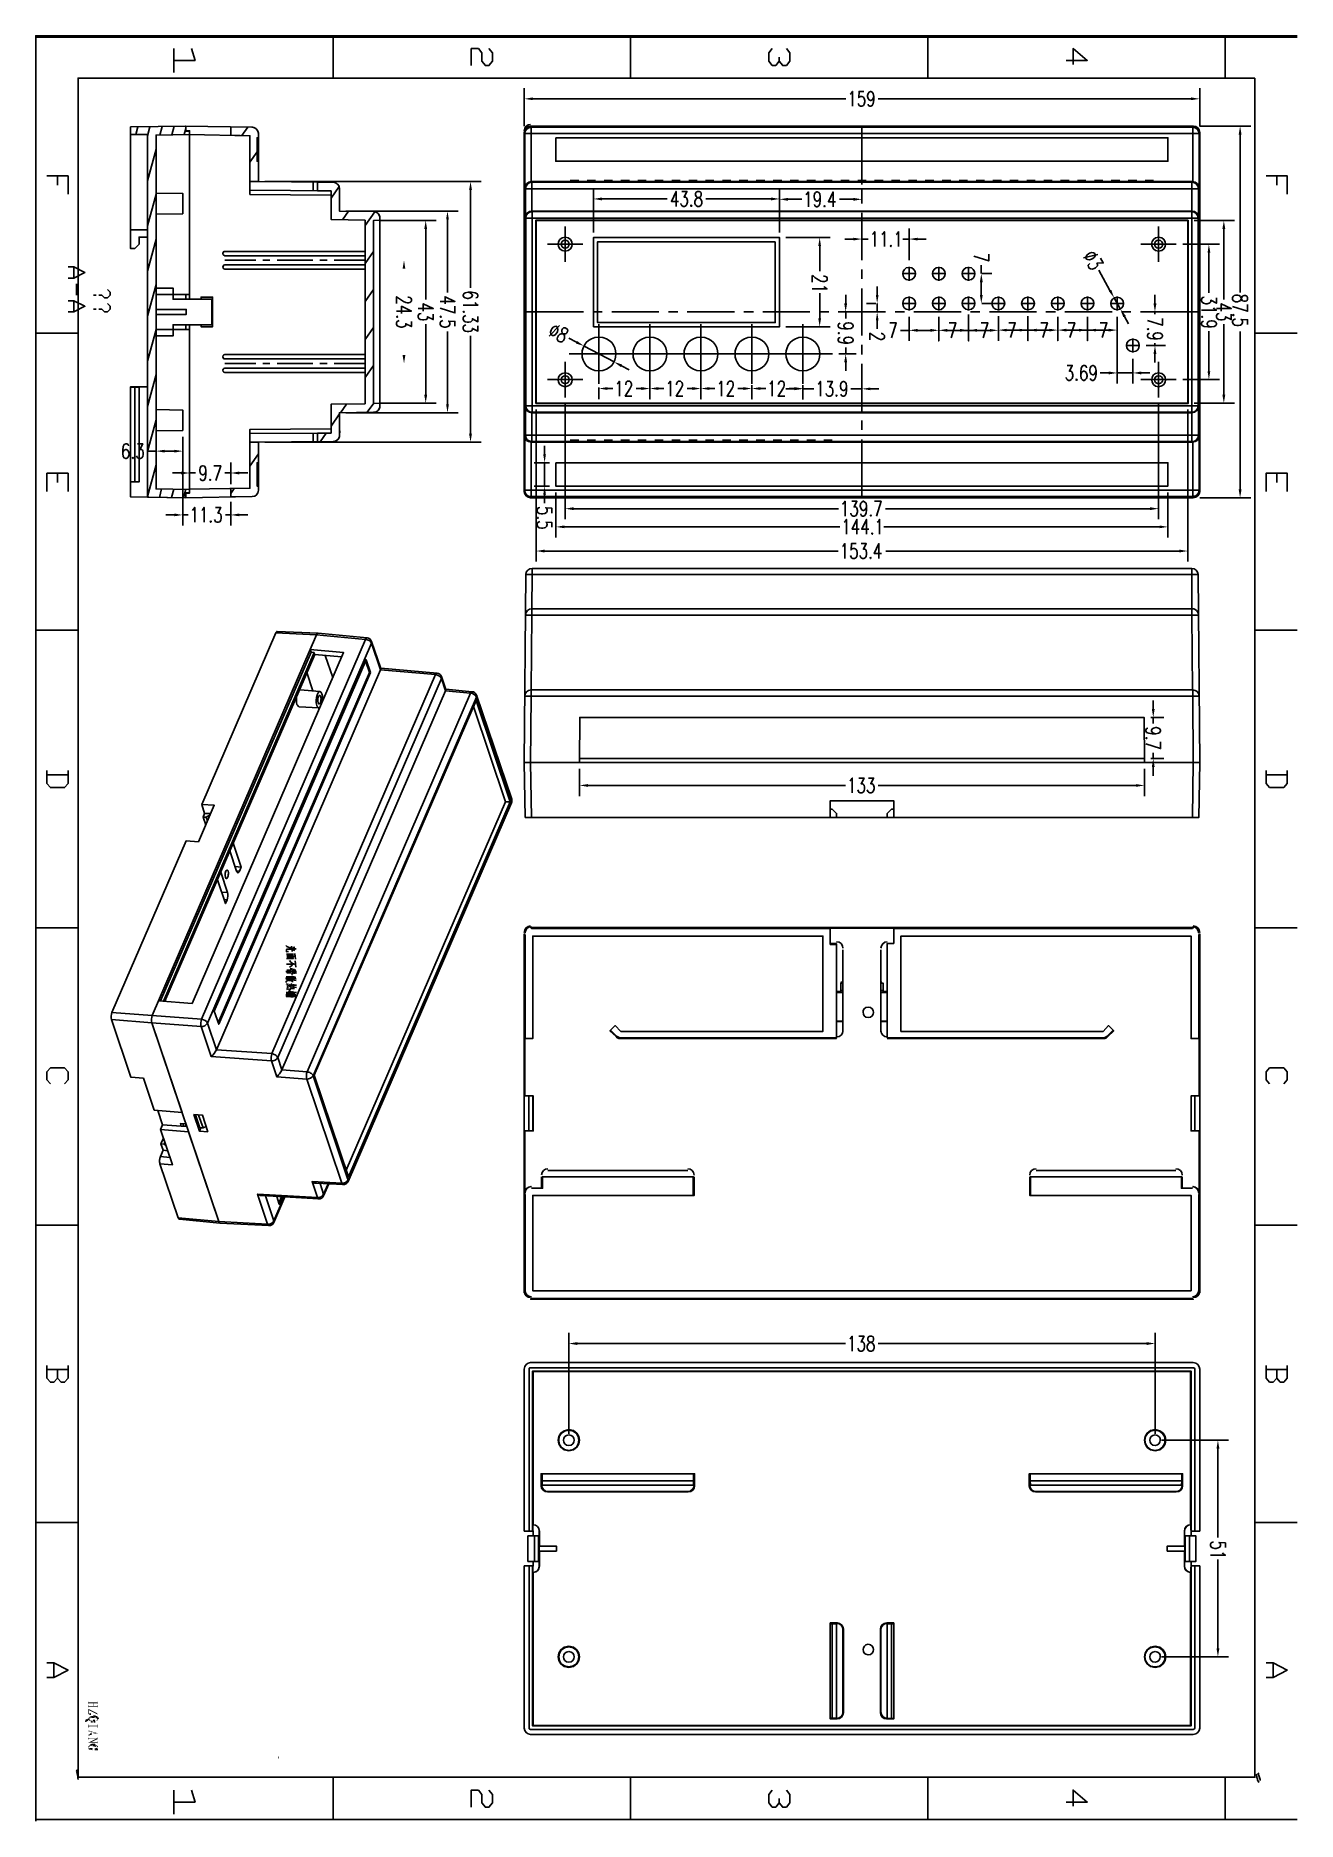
# Model space of a CAD drawing. Header units: millimetres. Extents: x 1731 to 2028, y 1528 to 1949.
import ezdxf

# ---------------------------------------------------------------- set-up
doc = ezdxf.new("R2010")
doc.units = ezdxf.units.MM
doc.layers.add('PDF_几何图形', color=7, linetype='Continuous')
doc.layers.add('PDF_实体填充', color=7, linetype='Continuous')

msp = doc.modelspace()

# ---------------------------------------------------------------- hatches: boundary and pattern name
at = {"layer": 'PDF_几何图形', "transparency": 33554559}
for points in [[(1731.06, 1948.45), (1731.21, 1948.45), (1731.21, 1948.42), (1731.18, 1948.29), (1731.06, 1948.26)], [(1801.2, 1948.45), (1801.2, 1948.42), (1801.17, 1948.29), (1801.04, 1948.26), (1800.92, 1948.29), (1800.89, 1948.42), (1800.89, 1948.45)], [(1871.18, 1948.45), (1871.18, 1948.42), (1871.15, 1948.29), (1871.02, 1948.26), (1870.9, 1948.29), (1870.87, 1948.42), (1870.87, 1948.45)], [(1941.16, 1948.45), (1941.16, 1948.42), (1941.13, 1948.29), (1941.01, 1948.26), (1940.88, 1948.29), (1940.85, 1948.42), (1940.85, 1948.45)], [(2011.14, 1948.45), (2011.14, 1948.42), (2011.11, 1948.29), (2010.99, 1948.26), (2010.86, 1948.29), (2010.83, 1948.42), (2010.83, 1948.45)], [(2027.97, 1948.45), (2027.97, 1948.26), (2027.84, 1948.29), (2027.81, 1948.42), (2027.81, 1948.45)], [(1731.06, 1878.59), (1731.18, 1878.56), (1731.21, 1878.43), (1731.18, 1878.31), (1731.06, 1878.28)], [(1731.06, 1808.61), (1731.18, 1808.58), (1731.21, 1808.45), (1731.18, 1808.33), (1731.06, 1808.3)], [(1731.06, 1738.62), (1731.18, 1738.59), (1731.21, 1738.47), (1731.18, 1738.35), (1731.06, 1738.32)], [(1731.06, 1668.61), (1731.18, 1668.58), (1731.21, 1668.46), (1731.18, 1668.33), (1731.06, 1668.3)], [(1731.06, 1598.63), (1731.18, 1598.6), (1731.21, 1598.48), (1731.18, 1598.35), (1731.06, 1598.32)], [(1745.66, 1556.09), (1745.66, 1556.62), (1745.57, 1556.62), (1745.57, 1556.56), (1745.45, 1556.49), (1743.62, 1556.49), (1743.56, 1556.56), (1743.53, 1556.62), (1743.47, 1556.62), (1743.47, 1556.09), (1743.53, 1556.09), (1743.53, 1556.15), (1743.56, 1556.22), (1743.59, 1556.28), (1744.52, 1556.28), (1744.52, 1555.66), (1744.61, 1556.28), (1745.51, 1556.28), (1745.54, 1556.25), (1745.57, 1556.18), (1745.57, 1556.09)], [(1745.66, 1555.29), (1745.66, 1555.81), (1745.57, 1555.81), (1745.57, 1555.78), (1745.51, 1555.66), (1744.61, 1555.66), (1744.61, 1556.28), (1744.52, 1555.66), (1743.62, 1555.66), (1743.56, 1555.69), (1743.56, 1555.75), (1743.53, 1555.81), (1743.47, 1555.81), (1743.47, 1555.29), (1743.53, 1555.29), (1743.56, 1555.35), (1743.56, 1555.38), (1743.62, 1555.44), (1745.48, 1555.44), (1745.54, 1555.41), (1745.57, 1555.35), (1745.57, 1555.29)], [(1745.66, 1550.47), (1745.66, 1551.34), (1745.6, 1551.34), (1745.6, 1551.31), (1745.57, 1551.21), (1745.57, 1551.15), (1745.54, 1551.09), (1745.45, 1551), (1743.66, 1551), (1743.56, 1551.09), (1743.56, 1551.15), (1743.53, 1551.25), (1743.53, 1551.34), (1743.47, 1551.34), (1743.47, 1550.47), (1743.53, 1550.47), (1743.53, 1550.57), (1743.56, 1550.66), (1743.56, 1550.72), (1743.59, 1550.75), (1743.62, 1550.78), (1743.66, 1550.81), (1745.48, 1550.81), (1745.51, 1550.78), (1745.54, 1550.75), (1745.57, 1550.69), (1745.57, 1550.63), (1745.6, 1550.57), (1745.6, 1550.47)], [(1745.66, 1547.85), (1745.66, 1548.25), (1745.6, 1548.25), (1745.6, 1548.19), (1745.57, 1548.1), (1745.57, 1548.07), (1745.45, 1548.04), (1745.26, 1547.91), (1743.44, 1547.02), (1744.18, 1547.14)], [(1745.66, 1546.83), (1745.66, 1547.29), (1745.6, 1547.29), (1745.57, 1547.23), (1745.57, 1547.17), (1745.51, 1547.14), (1744.18, 1547.14), (1743.44, 1547.02), (1745.48, 1547.02), (1745.51, 1546.99), (1745.57, 1546.95), (1745.57, 1546.89), (1745.6, 1546.83)], [(1745.45, 1548.04), (1743.62, 1548.04), (1743.59, 1548.07), (1743.56, 1548.1), (1743.53, 1548.19), (1743.47, 1548.19), (1743.47, 1547.73), (1743.53, 1547.73), (1743.56, 1547.79), (1743.56, 1547.85), (1743.62, 1547.88), (1743.66, 1547.91), (1745.26, 1547.91)], [(1745.75, 1549.21), (1743.84, 1549.73), (1743.59, 1549.86), (1743.56, 1549.89), (1743.56, 1549.95), (1743.5, 1549.95), (1743.5, 1549.52), (1743.56, 1549.52), (1743.56, 1549.55), (1743.59, 1549.61), (1743.62, 1549.64), (1743.69, 1549.67), (1743.75, 1549.64), (1744.21, 1549.52), (1744.21, 1549.08), (1744.3, 1549.52), (1745.11, 1549.27)], [(1788.32, 1543.74), (1788.29, 1543.77), (1788.26, 1543.77), (1788.17, 1543.68), (1788.17, 1543), (1788.2, 1543.16), (1788.26, 1543.34), (1788.29, 1543.47), (1788.32, 1543.65)]]:
    msp.add_hatch(color=256, dxfattribs=at).paths.add_polyline_path(points)
h = msp.add_hatch(color=256, dxfattribs=at)
h.paths.add_polyline_path([(1744.64, 1553.28), (1744.4, 1553.28), (1744.33, 1553.25), (1744.18, 1553.25), (1744.12, 1553.22), (1744.06, 1553.22), (1743.99, 1553.19), (1743.93, 1553.19), (1743.9, 1553.16), (1743.84, 1553.13), (1743.81, 1553.13), (1743.75, 1553.1), (1743.66, 1553.01), (1743.59, 1552.97), (1743.56, 1552.91), (1743.5, 1552.88), (1743.44, 1552.76), (1743.41, 1552.76), (1743.35, 1552.7), (1743.28, 1552.67), (1743.25, 1552.6), (1743.19, 1552.57), (1743.16, 1552.51), (1743.1, 1552.48), (1743.07, 1552.42)], flags=0)
h.paths.add_polyline_path([(1742.88, 1551.92), (1742.98, 1551.92), (1742.98, 1551.99), (1743.01, 1552.05), (1743.01, 1552.11), (1743.04, 1552.17), (1743.07, 1552.2), (1743.1, 1552.2)], flags=0)
h.paths.add_polyline_path([(1743.44, 1552.45), (1743.44, 1552.42), (1743.47, 1552.36), (1743.53, 1552.33), (1743.53, 1552.57), (1743.56, 1552.63), (1743.56, 1552.73), (1743.59, 1552.76), (1743.66, 1552.79), (1743.69, 1552.85), (1743.78, 1552.88), (1743.9, 1552.94), (1743.96, 1552.94), (1743.99, 1552.97), (1744.12, 1552.97), (1744.21, 1553.01)], flags=0)
h.paths.add_polyline_path([(1744.89, 1553.01), (1744.95, 1553.01), (1745.04, 1552.97), (1745.17, 1552.97), (1745.23, 1552.94)], flags=0)
h.paths.add_polyline_path([(1745.48, 1552.85), (1745.57, 1552.76), (1745.6, 1552.7), (1745.6, 1552.67), (1745.63, 1552.6), (1745.63, 1552.3), (1745.66, 1552.36), (1745.69, 1552.39), (1745.69, 1552.42), (1745.72, 1552.45), (1745.72, 1552.51)], flags=0)
h = msp.add_hatch(color=256, dxfattribs=at)
h.paths.add_polyline_path([(1744.03, 1553.59), (1744.03, 1553.68)], flags=0)
h.paths.add_polyline_path([(1743.69, 1553.84), (1743.62, 1553.87), (1743.59, 1553.9), (1743.59, 1554.64), (1743.47, 1554.95), (1743.47, 1553.68)], flags=0)
h = msp.add_hatch(color=256, dxfattribs=at)
h.paths.add_polyline_path([(1745.63, 1552.3), (1745.63, 1552.6), (1745.6, 1552.54), (1745.6, 1552.48), (1745.48, 1552.36), (1745.41, 1552.33), (1745.32, 1552.3), (1745.26, 1552.26), (1745.2, 1552.26), (1745.14, 1552.23), (1745.01, 1552.23), (1744.95, 1552.2)], flags=0)
h.paths.add_polyline_path([(1744.58, 1552.2), (1744.21, 1552.2), (1744.15, 1552.23), (1744.03, 1552.23), (1743.96, 1552.26), (1743.9, 1552.26), (1743.84, 1552.3), (1743.81, 1552.33), (1743.72, 1552.36), (1743.66, 1552.39)], flags=0)
h.paths.add_polyline_path([(1743.53, 1552.57), (1743.53, 1552.33), (1743.56, 1552.26), (1743.62, 1552.23), (1743.66, 1552.17), (1743.84, 1552.08), (1743.87, 1552.05), (1743.9, 1552.05), (1744.03, 1551.99), (1744.09, 1551.99)], flags=0)
h.paths.add_polyline_path([(1744.43, 1551.92), (1744.7, 1551.92)], flags=0)
h.paths.add_polyline_path([(1745.04, 1551.99), (1745.11, 1551.99), (1745.35, 1552.11), (1745.38, 1552.11), (1745.48, 1552.17), (1745.54, 1552.2), (1745.57, 1552.26)], flags=0)
h = msp.add_hatch(color=256, dxfattribs=at)
h.paths.add_polyline_path([(1745.75, 1549.21), (1745.11, 1549.27), (1744.3, 1549.08), (1744.3, 1549.52), (1744.21, 1549.08)], flags=0)
h.paths.add_polyline_path([(1743.87, 1549.02), (1743.81, 1548.99), (1743.75, 1548.99), (1743.69, 1548.96), (1743.66, 1548.96), (1743.59, 1548.99), (1743.56, 1548.99), (1743.56, 1549.08), (1743.5, 1549.08), (1743.5, 1548.53), (1743.56, 1548.53), (1743.56, 1548.59), (1743.59, 1548.65), (1743.62, 1548.65), (1743.75, 1548.71), (1743.84, 1548.75)], flags=0)
h = msp.add_hatch(color=256, dxfattribs=at)
h.paths.add_polyline_path([(1745.72, 1545.9), (1745.72, 1545.97), (1745.69, 1546.03), (1745.69, 1546.12), (1745.66, 1546.15), (1745.6, 1546.18), (1745.57, 1546.24), (1745.51, 1546.28), (1745.45, 1546.34), (1745.35, 1546.37), (1745.35, 1546.4), (1745.29, 1546.43), (1745.23, 1546.43), (1745.17, 1546.46), (1745.14, 1546.49), (1745.08, 1546.49)], flags=0)
h.paths.add_polyline_path([(1743.99, 1546.49), (1743.96, 1546.46), (1743.9, 1546.46), (1743.78, 1546.4), (1743.75, 1546.37), (1743.69, 1546.34), (1743.62, 1546.28), (1743.56, 1546.24), (1743.53, 1546.18), (1743.5, 1546.15), (1743.47, 1546.09), (1743.44, 1546.03), (1743.44, 1545.97), (1743.41, 1545.9), (1743.41, 1545.84), (1743.44, 1545.78), (1743.44, 1545.66), (1743.5, 1545.53), (1743.53, 1545.87), (1743.53, 1545.94), (1743.56, 1545.97), (1743.59, 1546.03), (1743.78, 1546.12), (1743.84, 1546.18), (1743.87, 1546.18)], flags=0)
h.paths.add_polyline_path([(1744.52, 1546.31, 0.073115), (1743.87, 1546.18)], flags=0)
h.paths.add_polyline_path([(1745.23, 1546.21), (1745.26, 1546.18), (1745.32, 1546.18), (1745.38, 1546.15), (1745.45, 1546.09), (1745.57, 1546.03), (1745.6, 1545.97), (1745.6, 1545.94), (1745.63, 1545.87), (1745.63, 1545.6), (1745.69, 1545.72), (1745.69, 1545.78), (1745.72, 1545.81)], flags=0)
h = msp.add_hatch(color=256, dxfattribs=at)
h.paths.add_polyline_path([(1744.43, 1545.19), (1744.43, 1545.72), (1744.37, 1545.72), (1744.37, 1545.69), (1744.3, 1545.57)], flags=0)
h.paths.add_polyline_path([(1743.75, 1545.57), (1743.69, 1545.6), (1743.62, 1545.6), (1743.56, 1545.66), (1743.53, 1545.72), (1743.53, 1545.87), (1743.5, 1545.53), (1743.53, 1545.5), (1743.56, 1545.44), (1743.62, 1545.41), (1743.66, 1545.35), (1744.27, 1545.35), (1744.3, 1545.32), (1744.37, 1545.19)], flags=0)
h = msp.add_hatch(color=256, dxfattribs=at)
h.paths.add_polyline_path([(1745.72, 1545.41), (1745.72, 1545.47), (1745.57, 1545.47), (1745.54, 1545.66)], flags=0)
h.paths.add_polyline_path([(1744.98, 1545.44), (1744.98, 1545.38)], flags=0)
h = msp.add_hatch(color=256, dxfattribs=at)
h.paths.add_polyline_path([(2018.75, 1539.9), (2018.72, 1539.9), (2018.6, 1539.87), (2018.57, 1539.84), (2018.48, 1539.72), (2018.42, 1539.56)], flags=0)
h.paths.add_polyline_path([(2018.91, 1537.65), (2019, 1537.68), (2019.16, 1537.8), (2019.19, 1537.83), (2019.22, 1537.99)], flags=0)

# ---------------------------------------------------------------- linework, layer by layer
at = {"layer": 'PDF_几何图形', "lineweight": 25}
for points in [[(2027.97, 1948.8), (1731.06, 1948.8), (1731.06, 1528.88), (2027.97, 1528.88)], [(2027.97, 1948.42), (1731.06, 1948.42), (1731.09, 1948.42)], [(1731.06, 1528.49), (1731.06, 1948.42)], [(1801.04, 1948.8), (1801.04, 1938.83)], [(1871.02, 1948.8), (1871.02, 1938.83)], [(1941.01, 1948.8), (1941.01, 1938.83)], [(2010.99, 1948.8), (2010.99, 1938.83)], [(1767.73, 1945.78), (1768.57, 1942.97), (1763.57, 1942.97)], [(1763.57, 1945.78), (1763.57, 1940.16)], [(1837.72, 1945.78), (1838.55, 1944.76), (1838.55, 1942.78), (1837.72, 1941.76), (1836.88, 1941.76), (1836.05, 1942.78), (1836.05, 1944.76), (1835.25, 1945.78), (1833.58, 1945.78), (1833.58, 1941.76)], [(1906.06, 1942.78), (1905.23, 1941.76), (1904.39, 1941.76), (1903.56, 1942.78), (1903.56, 1944.76), (1904.39, 1945.78)], [(1907.73, 1945.78), (1908.56, 1944.76), (1908.56, 1942.78), (1907.73, 1941.76), (1906.89, 1941.76), (1906.06, 1942.78), (1906.06, 1943.77)], [(1975.21, 1942.04), (1975.21, 1945.78), (1978.54, 1942.97), (1973.54, 1942.97)], [(1846.02, 1927.52), (1846.02, 1936.44)], [(1848.03, 1933.94), (1921.71, 1933.94)], [(1922.7, 1935.05), (1922.95, 1935.2), (1923.29, 1935.7), (1923.29, 1932.21)], [(1925.94, 1935.7), (1924.83, 1935.7), (1924.74, 1934.22), (1924.83, 1934.37), (1925.17, 1934.52), (1925.51, 1934.52), (1925.85, 1934.37), (1926.06, 1934.03), (1926.19, 1933.54), (1926.19, 1933.2), (1926.06, 1932.7), (1925.85, 1932.36), (1925.51, 1932.21), (1925.17, 1932.21), (1924.83, 1932.36), (1924.74, 1932.55), (1924.61, 1932.86)], [(1928.29, 1934.52), (1928.19, 1934.03), (1927.95, 1933.69), (1927.64, 1933.54), (1927.52, 1933.54), (1927.18, 1933.69), (1926.96, 1934.03), (1926.84, 1934.52), (1926.84, 1934.71), (1926.96, 1935.2), (1927.18, 1935.54), (1927.52, 1935.7), (1927.64, 1935.7), (1927.95, 1935.54), (1928.19, 1935.2), (1928.29, 1934.52), (1928.29, 1933.69), (1928.19, 1932.86), (1927.95, 1932.36), (1927.64, 1932.21), (1927.39, 1932.21), (1927.05, 1932.36), (1926.96, 1932.7)], [(2002.99, 1933.94), (1929.31, 1933.94)], [(2017.01, 1927.52), (2005, 1927.52), (2005, 1936.44)], [(1757.36, 1901.4), (1755.39, 1901.4), (1755.39, 1899.7), (1754.37, 1898.68), (1753.38, 1898.68), (1753.38, 1927.33), (1766.38, 1927.52)], [(1757.36, 1840.19), (1757.36, 1925.57), (1753.38, 1925.51)], [(1754.61, 1925.54), (1755.11, 1927.36)], [(1757.36, 1925.23), (1757.95, 1927.39)], [(1759.37, 1887.88), (1767.27, 1887.88), (1767.27, 1926.44), (1766.38, 1926.44)], [(1767.27, 1842.01), (1759.37, 1842.13), (1759.37, 1925.42), (1767.27, 1925.54)], [(1760.26, 1925.42), (1760.82, 1927.45)], [(1763.13, 1925.48), (1763.66, 1927.49)], [(1765.97, 1925.51), (1766.38, 1926.99)], [(1767.27, 1926.34), (1766.38, 1926.34), (1766.38, 1927.52), (1782, 1927.24)], [(1767.27, 1886.77), (1767.27, 1925.54), (1781.47, 1925.26), (1781.47, 1911.43), (1800.58, 1911.28)], [(1776.96, 1925.36), (1776.96, 1927.33)], [(1783.04, 1926.81), (1782.92, 1926.9), (1782.83, 1926.99), (1782.71, 1927.05), (1782.55, 1927.15), (1782.43, 1927.18), (1782.27, 1927.21), (1782.15, 1927.24), (1782, 1927.24), (1776.96, 1927.33), (1776.96, 1925.36), (1781.47, 1925.26), (1781.47, 1914.46), (1783.48, 1914.46)], [(1780.98, 1927.27), (1779.59, 1925.32)], [(1783.48, 1925.76), (1783.48, 1914.46), (1783.48, 1919.27), (1783.17, 1919.27), (1783.17, 1924.77), (1783.48, 1924.77), (1783.17, 1924.77), (1783.17, 1919.27), (1783.48, 1919.27)], [(2005, 1926.03), (2004.84, 1925.76), (1846.14, 1925.76), (1846.02, 1926.03)], [(1846.02, 1887.88), (1846.02, 1926.03), (1846.02, 1841.54)], [(2004.69, 1912.79), (1846.33, 1912.79), (1846.14, 1912.95), (1846.14, 1925.76)], [(1846.33, 1854.76), (1846.33, 1861.52), (1846.42, 1861.67), (2004.6, 1861.67), (2004.6, 1905.88), (2004.69, 1906.06), (2004.69, 1912.79), (2004.84, 1912.95), (2004.84, 1925.76), (2004.81, 1926.13), (2004.66, 1926.5), (2004.41, 1926.81), (2004.1, 1927.05), (2003.73, 1927.21), (2003.36, 1927.24), (2003.36, 1914.46)], [(1847.53, 1927.52), (1847.66, 1927.24), (2003.36, 1927.24), (2003.49, 1927.52)], [(1847.66, 1927.24), (1847.66, 1914.46), (2003.33, 1914.46), (2003.18, 1914.3), (2003.18, 1907.51), (2003.12, 1907.39), (2003.12, 1905.88), (2003.12, 1905.35), (2003.12, 1862.2), (2003.12, 1861.67), (2003.12, 1860.16), (1847.9, 1860.16), (1847.84, 1860.04), (1847.81, 1853.27), (2003.18, 1853.27), (2003.18, 1860.04), (1847.84, 1860.04)], [(1925.51, 1927.52), (1925.51, 1913.78)], [(2005, 1879.67), (2005, 1841.54), (2005, 1926.03), (2005, 1887.88)], [(2014.51, 1925.54), (2014.51, 1888.34)], [(1757.36, 1914.64), (1759.37, 1922.08)], [(1783.17, 1921.5), (1781.47, 1919.06)], [(1733.68, 1915.8), (1738.69, 1915.8), (1738.69, 1911.48)], [(1736.18, 1915.8), (1736.18, 1913.64)], [(1797.4, 1855.25), (1797.4, 1853.24), (1797.4, 1855.25), (1800.58, 1855.28), (1800.58, 1862.04), (1808.57, 1862.17), (1808.57, 1905.38), (1800.58, 1905.54), (1800.58, 1912.27), (1797.4, 1912.3), (1797.4, 1914.34), (1801.07, 1914.3), (1781.47, 1914.46)], [(1781.47, 1855.13), (1800.58, 1855.28), (1800.58, 1862.04), (1808.57, 1862.17), (1808.57, 1905.38), (1800.58, 1905.54), (1800.58, 1912.27), (1781.47, 1912.45)], [(1784.96, 1914.46), (1835.89, 1914.46)], [(1796.38, 1914.34), (1796.38, 1912.33)], [(1797.4, 1912.3), (1797.4, 1914.34)], [(1802.49, 1913.29), (1800.58, 1910.57)], [(1833.39, 1912.45), (1833.39, 1889.42)], [(2004.6, 1905.88), (1846.42, 1905.88), (1846.33, 1906.06), (1846.33, 1912.79)], [(1847.66, 1914.46), (1847.81, 1914.3), (2003.18, 1914.3)], [(1847.81, 1914.3), (1847.84, 1907.51)], [(1856.85, 1914.46), (1856.85, 1914.34)], [(1858.86, 1914.34), (1858.86, 1914.46)], [(1860.84, 1914.46), (1860.84, 1914.34)], [(1862.32, 1902.48), (1862.32, 1912.88)], [(1862.84, 1914.34), (1862.84, 1914.46)], [(1864.82, 1914.46), (1864.82, 1914.34)], [(1866.83, 1914.34), (1866.83, 1914.46)], [(1868.8, 1914.46), (1868.8, 1914.34)], [(1870.78, 1914.34), (1870.78, 1914.46)], [(1872.78, 1914.46), (1872.78, 1914.34)], [(1874.76, 1914.34), (1874.76, 1914.46)], [(1876.77, 1914.46), (1876.77, 1914.34)], [(1878.74, 1914.34), (1878.74, 1914.46)], [(1880.75, 1914.46), (1880.75, 1914.34)], [(1882.72, 1914.34), (1882.72, 1914.46)], [(1884.73, 1914.46), (1884.73, 1914.34)], [(1886.71, 1914.34), (1886.71, 1914.46)], [(1888.68, 1914.46), (1888.68, 1914.34)], [(1890.69, 1914.34), (1890.69, 1914.46)], [(1892.66, 1914.46), (1892.66, 1914.34)], [(1894.67, 1914.34), (1894.67, 1914.46)], [(1896.65, 1914.46), (1896.65, 1914.34)], [(1898.65, 1914.34), (1898.65, 1914.46)], [(1900.63, 1914.46), (1900.63, 1914.34)], [(1902.63, 1914.34), (1902.63, 1914.46)], [(1904.61, 1914.46), (1904.61, 1914.34)], [(1906.12, 1902.48), (1906.12, 1912.88)], [(1906.12, 1910.29), (1906.12, 1912.79)], [(1906.62, 1914.34), (1906.62, 1914.46)], [(1908.59, 1914.46), (1908.59, 1914.34)], [(1910.57, 1914.34), (1910.57, 1914.46)], [(1912.57, 1914.46), (1912.57, 1914.34)], [(1914.55, 1914.34), (1914.55, 1914.46)], [(1916.56, 1914.46), (1916.56, 1914.34)], [(1918.53, 1914.34), (1918.53, 1914.46)], [(1920.54, 1914.46), (1920.54, 1914.34)], [(1922.51, 1914.34), (1922.51, 1914.46)], [(1924.52, 1914.46), (1924.52, 1914.34)], [(1925.51, 1911.43), (1925.51, 1912.79)], [(1926.5, 1914.34), (1926.5, 1914.46)], [(1928.5, 1914.46), (1928.5, 1914.34)], [(1930.48, 1914.34), (1930.48, 1914.46)], [(1932.45, 1914.46), (1932.45, 1914.34)], [(1934.46, 1914.34), (1934.46, 1914.46)], [(1936.44, 1914.46), (1936.44, 1914.34)], [(1938.44, 1914.34), (1938.44, 1914.46)], [(1940.42, 1914.46), (1940.42, 1914.34)], [(1942.43, 1914.34), (1942.43, 1914.46)], [(1944.4, 1914.46), (1944.4, 1914.34)], [(1946.41, 1914.34), (1946.41, 1914.46)], [(1948.38, 1914.46), (1948.38, 1914.34)], [(1950.39, 1914.34), (1950.39, 1914.46)], [(1952.37, 1914.46), (1952.37, 1914.34)], [(1954.34, 1914.34), (1954.34, 1914.46)], [(1956.35, 1914.46), (1956.35, 1914.34)], [(1958.32, 1914.34), (1958.32, 1914.46)], [(1960.33, 1914.46), (1960.33, 1914.34)], [(1962.31, 1914.34), (1962.31, 1914.46)], [(1964.31, 1914.46), (1964.31, 1914.34)], [(1966.29, 1914.34), (1966.29, 1914.46)], [(1968.29, 1914.46), (1968.29, 1914.34)], [(1970.27, 1914.34), (1970.27, 1914.46)], [(1972.25, 1914.46), (1972.25, 1914.34)], [(1974.25, 1914.34), (1974.25, 1914.46)], [(1976.23, 1914.46), (1976.23, 1914.34)], [(1978.23, 1914.34), (1978.23, 1914.46)], [(1980.21, 1914.46), (1980.21, 1914.34)], [(1982.22, 1914.34), (1982.22, 1914.46)], [(1984.19, 1914.46), (1984.19, 1914.34)], [(1986.2, 1914.34), (1986.2, 1914.46)], [(1988.17, 1914.46), (1988.17, 1914.34)], [(1990.18, 1914.34), (1990.18, 1914.46)], [(1992.16, 1914.46), (1992.16, 1914.34)], [(1994.13, 1914.34), (1994.13, 1914.46)], [(2020.62, 1915.8), (2025.62, 1915.8), (2025.62, 1911.48)], [(2023.12, 1915.8), (2023.12, 1913.64)], [(1757.36, 1904.02), (1759.37, 1911.5)], [(1759.37, 1911.77), (1765.67, 1911.68), (1765.67, 1906.9), (1759.37, 1906.77)], [(1864.32, 1910.38), (1879.64, 1910.38)], [(1881.77, 1908.62), (1881.77, 1912.14), (1880.66, 1909.8), (1882.32, 1909.8)], [(1883.09, 1912.14), (1884.33, 1912.14), (1883.65, 1910.82), (1883.99, 1910.82), (1884.21, 1910.63), (1884.33, 1910.48), (1884.45, 1909.98), (1884.45, 1909.64), (1884.33, 1909.15), (1884.11, 1908.81), (1883.77, 1908.62), (1883.43, 1908.62), (1883.09, 1908.81), (1883, 1908.96), (1882.88, 1909.3)], [(1904.12, 1910.38), (1888.77, 1910.38)], [(1908.1, 1910.29), (1911.34, 1910.29)], [(1912.36, 1911.37), (1912.57, 1911.56), (1912.91, 1912.05), (1912.91, 1908.53)], [(1915.69, 1910.88), (1915.6, 1910.38), (1915.35, 1910.04), (1915.01, 1909.89), (1914.92, 1909.89), (1914.58, 1910.04), (1914.36, 1910.38), (1914.24, 1910.88), (1914.24, 1911.03), (1914.36, 1911.56), (1914.58, 1911.87), (1914.92, 1912.05), (1915.01, 1912.05), (1915.35, 1911.87), (1915.6, 1911.56), (1915.69, 1910.88), (1915.69, 1910.04), (1915.6, 1909.21), (1915.35, 1908.72), (1915.01, 1908.53), (1914.8, 1908.53), (1914.46, 1908.72), (1914.36, 1909.06)], [(1918.72, 1908.53), (1918.72, 1912.05), (1917.61, 1909.7), (1919.27, 1909.7)], [(1923.5, 1910.29), (1920.26, 1910.29)], [(1925.51, 1911.56), (1925.51, 1909.33)], [(1804.68, 1907.48), (1803.26, 1905.48)], [(1804.07, 1907.51), (1830.46, 1907.51)], [(1810.86, 1907.36), (1808.57, 1904.09)], [(1812.06, 1905.29), (1825.34, 1905.29)], [(1827.96, 1905.54), (1827.96, 1888.34)], [(1846.42, 1905.88), (1846.42, 1861.67)], [(2003.18, 1907.51), (1847.84, 1907.51), (1847.9, 1907.39), (2003.12, 1907.39)], [(1847.9, 1860.16), (1847.9, 1861.67), (1847.9, 1862.2), (1847.9, 1905.35), (1847.9, 1905.88), (1847.9, 1907.39)], [(2002.25, 1905.35), (1848.74, 1905.35), (1848.83, 1905.29), (2002.19, 1905.29)], [(1848.74, 1862.2), (1848.74, 1905.35)], [(1848.83, 1862.29), (1848.83, 1905.29)], [(1925.51, 1907.11), (1925.51, 1896)], [(2003.67, 1905.29), (2013.18, 1905.29)], [(1757.36, 1903.1), (1753.38, 1903.1)], [(1757.36, 1893.41), (1759.37, 1900.88)], [(1822.84, 1903.28), (1822.84, 1886.68)], [(1855.68, 1903.9), (1855.68, 1895.54)], [(1907.6, 1901.28), (1918.07, 1901.28)], [(1923.5, 1900.94), (1921.5, 1900.94)], [(1925.51, 1898.19), (1925.51, 1903.44)], [(1925.51, 1900.94), (1926.99, 1900.94)], [(1927.98, 1902.02), (1928.19, 1902.17), (1928.53, 1902.67), (1928.53, 1899.18)], [(1930.23, 1902.02), (1930.45, 1902.17), (1930.79, 1902.67), (1930.79, 1899.18)], [(1933.57, 1902.02), (1933.78, 1902.17), (1934.12, 1902.67), (1934.12, 1899.18)], [(1936.59, 1900.94), (1935.14, 1900.94)], [(1936.59, 1895.94), (1936.59, 1903.44)], [(1938.6, 1900.94), (1940.6, 1900.94)], [(1995.34, 1903.9), (1995.34, 1895.54)], [(2010.68, 1903.28), (2010.68, 1886.68)], [(1808.57, 1898.04), (1775.57, 1898.04), (1775.33, 1897.97), (1775.14, 1897.79), (1775.08, 1897.54), (1775.14, 1897.26), (1775.33, 1897.11), (1775.57, 1897.02), (1808.57, 1897.02)], [(1775.57, 1895.94), (1782.86, 1895.94)], [(1784.53, 1895.94), (1786.19, 1895.94)], [(1787.89, 1895.94), (1796.26, 1895.94)], [(1797.92, 1895.94), (1799.62, 1895.94)], [(1801.29, 1895.94), (1808.57, 1895.94)], [(1810.55, 1898.01), (1808.57, 1895.17)], [(1851.48, 1899.73), (1859.85, 1899.73)], [(1915.57, 1899.27), (1915.57, 1893.34)], [(1951.84, 1896.89), (1955.36, 1895.78), (1955.36, 1897.36)], [(1981.01, 1897.3), (1977.62, 1896.55)], [(1981.69, 1896.4), (1982.31, 1895.32), (1980.8, 1895.26), (1980.98, 1894.95), (1980.92, 1894.67), (1980.86, 1894.52), (1980.46, 1894.15), (1980.18, 1893.99), (1979.69, 1893.87), (1979.28, 1893.9), (1978.98, 1894.08), (1978.82, 1894.39), (1978.79, 1894.76), (1978.88, 1894.95), (1979.13, 1895.2)], [(1991.17, 1899.73), (1999.5, 1899.73)], [(2001.02, 1899.73), (2009.66, 1899.73)], [(2007.16, 1897.73), (2007.16, 1888.31)], [(1738.69, 1894.36), (1740.01, 1894.36), (1742.64, 1893.04), (1740.01, 1891.71), (1738.69, 1891.71)], [(1740.01, 1894.36), (1740.01, 1891.71)], [(1808.57, 1894.83), (1775.57, 1894.83), (1775.33, 1894.76), (1775.14, 1894.58), (1775.08, 1894.33), (1775.14, 1894.08), (1775.33, 1893.9), (1775.57, 1893.84), (1808.57, 1893.84)], [(1913.81, 1892.36), (1913.81, 1890.78)], [(1916.46, 1892.23), (1916.65, 1892.23), (1916.96, 1892.11), (1917.14, 1892.02), (1917.3, 1891.77), (1917.3, 1891.34), (1917.14, 1891.12)], [(1925.51, 1893.78), (1925.51, 1891.55)], [(1934.95, 1892.79), (1938.26, 1892.79)], [(1936.59, 1891.12), (1936.59, 1894.42)], [(1941.96, 1892.79), (1945.27, 1892.79)], [(1943.6, 1891.12), (1943.6, 1894.42)], [(1948.94, 1892.79), (1952.24, 1892.79)], [(1950.61, 1891.12), (1950.61, 1894.42)], [(1953.6, 1892.79), (1953.6, 1894.76)], [(1953.75, 1892.79), (1956.1, 1892.79)], [(1981.26, 1893.59), (1983.88, 1888.84)], [(1740.66, 1890.38), (1740.66, 1887.76)], [(1745.29, 1887.76), (1744.64, 1887.76)], [(1747.95, 1889.08), (1748.59, 1888.4), (1748.59, 1887.76), (1747.95, 1887.08), (1747.27, 1887.08), (1746.62, 1887.76), (1745.94, 1887.76)], [(1757.36, 1882.79), (1759.37, 1890.26)], [(1759.37, 1878.13), (1763.38, 1878.13), (1763.38, 1880.75), (1772.49, 1880.75), (1772.49, 1886.77), (1763.38, 1886.77), (1763.38, 1889.39), (1759.37, 1889.39)], [(1766.38, 1886.77), (1766.38, 1887.88)], [(1769.99, 1880.75), (1769.99, 1880.29), (1772.67, 1880.29), (1772.67, 1887.29), (1769.99, 1887.29), (1769.99, 1886.77)], [(1810.55, 1889.05), (1808.57, 1886.21)], [(1818.64, 1887.23), (1818.82, 1887.23), (1819.13, 1887.14), (1819.32, 1887.02), (1819.47, 1886.8), (1819.47, 1886.34), (1819.32, 1886.12), (1819.13, 1886.03), (1818.82, 1885.9), (1818.48, 1885.9), (1818.14, 1886.03), (1817.65, 1886.24), (1815.98, 1887.36), (1815.98, 1885.78)], [(1826.23, 1886.24), (1829.72, 1886.24), (1827.4, 1887.36), (1827.4, 1885.69)], [(1834.66, 1887.08), (1834.97, 1887.2), (1835.15, 1887.51), (1835.15, 1887.76), (1834.97, 1888.07), (1834.47, 1888.31), (1833.64, 1888.4), (1832.81, 1888.4), (1832.16, 1888.31), (1831.82, 1888.07), (1831.63, 1887.76), (1831.63, 1887.63), (1831.82, 1887.29), (1832.16, 1887.08), (1832.65, 1886.95), (1832.81, 1886.95), (1833.3, 1887.08), (1833.64, 1887.29), (1833.83, 1887.63), (1833.83, 1887.76), (1833.64, 1888.07), (1833.3, 1888.31), (1832.81, 1888.4)], [(1916.65, 1889.76), (1916.8, 1889.55), (1917.3, 1889.21), (1913.81, 1889.21)], [(1915.57, 1882.29), (1915.57, 1888.22)], [(1921.68, 1885.78), (1921.68, 1887.79)], [(1925.51, 1889.33), (1925.51, 1878.22)], [(1929.09, 1887.79), (1929.09, 1889.79)], [(1936.59, 1884.14), (1936.59, 1887.42)], [(1943.6, 1884.14), (1943.6, 1887.42)], [(1950.61, 1884.14), (1950.61, 1887.42)], [(1953.6, 1887.79), (1953.6, 1890.78)], [(1957.61, 1884.14), (1957.61, 1887.42)], [(1964.59, 1884.14), (1964.59, 1887.42)], [(1971.6, 1884.14), (1971.6, 1887.42)], [(1978.6, 1884.14), (1978.6, 1887.42)], [(1985.58, 1884.14), (1985.58, 1887.42)], [(1994.47, 1885.78), (1994.47, 1887.79)], [(2008.92, 1887.08), (2008.92, 1885.84), (2007.59, 1886.52), (2007.59, 1886.18), (2007.44, 1885.97), (2007.25, 1885.84), (2006.76, 1885.72), (2006.42, 1885.72), (2005.92, 1885.84), (2005.58, 1886.06), (2005.43, 1886.4), (2005.43, 1886.74), (2005.58, 1887.08), (2005.77, 1887.2), (2006.08, 1887.29)], [(1738.69, 1886.43), (1740.01, 1886.43), (1742.64, 1885.1), (1740.01, 1883.77), (1738.69, 1883.77)], [(1740.01, 1886.43), (1740.01, 1883.77)], [(1745.29, 1884.45), (1744.64, 1884.45)], [(1747.95, 1885.75), (1748.59, 1885.1), (1748.59, 1884.45), (1747.95, 1883.77), (1747.27, 1883.77), (1746.62, 1884.45), (1745.94, 1884.45)], [(1759.37, 1883.19), (1766.5, 1883.19), (1766.5, 1884.39), (1759.37, 1884.39)], [(1815.98, 1883.99), (1819.47, 1883.99), (1817.16, 1885.13), (1817.16, 1883.43)], [(1821.08, 1884.58), (1824.6, 1884.58), (1822.25, 1885.69), (1822.25, 1883.99)], [(1824.6, 1883.22), (1824.6, 1881.98), (1823.24, 1882.66), (1823.24, 1882.32), (1823.08, 1882.11), (1822.93, 1881.98), (1822.4, 1881.89), (1822.1, 1881.89), (1821.57, 1881.98), (1821.26, 1882.23), (1821.08, 1882.54), (1821.08, 1882.88), (1821.26, 1883.22), (1821.42, 1883.34), (1821.76, 1883.43)], [(1826.23, 1884.67), (1829.72, 1883.56), (1829.72, 1885.13)], [(1834.47, 1885.97), (1834.66, 1885.72), (1835.15, 1885.41), (1831.63, 1885.41)], [(1846.02, 1883.77), (1859.94, 1883.77)], [(1862.16, 1883.77), (1864.39, 1883.77)], [(1866.61, 1883.77), (1877.72, 1883.77)], [(1879.95, 1883.77), (1882.17, 1883.77)], [(1884.39, 1883.77), (1895.5, 1883.77)], [(1897.73, 1883.77), (1899.95, 1883.77)], [(1902.17, 1883.77), (1913.28, 1883.77)], [(1915.51, 1883.77), (1917.73, 1883.77)], [(1919.95, 1883.77), (1931.07, 1883.77)], [(1921.68, 1883.77), (1921.68, 1882.23)], [(1922.05, 1883.77), (1924.18, 1883.77)], [(1928.81, 1885.78), (1926.59, 1885.78)], [(1928.66, 1883.77), (1926.59, 1883.77)], [(1929.09, 1885.78), (1929.09, 1883.77)], [(1933.29, 1883.77), (1935.51, 1883.77)], [(1934.95, 1885.78), (1938.26, 1885.78)], [(1937.73, 1883.77), (1948.85, 1883.77)], [(1941.96, 1885.78), (1945.27, 1885.78)], [(1948.94, 1885.78), (1952.24, 1885.78)], [(1950.61, 1880.22), (1950.61, 1876.95), (1950.61, 1883.16)], [(1951.07, 1883.77), (1953.29, 1883.77)], [(1953.75, 1885.78), (1956.1, 1885.78)], [(1955.51, 1883.77), (1966.6, 1883.77)], [(1955.95, 1885.78), (1959.25, 1885.78)], [(1962.95, 1885.78), (1966.26, 1885.78)], [(1968.82, 1883.77), (1971.04, 1883.77)], [(1969.96, 1885.78), (1973.23, 1885.78)], [(1973.26, 1883.77), (1984.38, 1883.77)], [(1976.94, 1885.78), (1980.24, 1885.78)], [(1983.95, 1885.78), (1987.25, 1885.78)], [(1986.32, 1884.48), (1984.87, 1887.08)], [(1986.6, 1883.77), (1988.82, 1883.77)], [(1991.05, 1883.77), (2005, 1883.77)], [(1992.9, 1883.77), (1996.97, 1883.77)], [(1994.47, 1883.77), (1994.47, 1883.22)], [(2008.27, 1884.73), (2008.42, 1884.52), (2008.92, 1884.18), (2005.43, 1884.18)], [(2008.92, 1884.58), (2012.41, 1884.58), (2010.09, 1885.69), (2010.09, 1883.99)], [(2012.41, 1883.22), (2012.41, 1881.98), (2011.08, 1882.66), (2011.08, 1882.32), (2010.93, 1882.11), (2010.77, 1881.98), (2010.25, 1881.89), (2009.94, 1881.89), (2009.41, 1881.98), (2009.1, 1882.23), (2008.92, 1882.54), (2008.92, 1882.88), (2009.1, 1883.22), (2009.26, 1883.34), (2009.6, 1883.43)], [(2012.75, 1885.06), (2016.27, 1883.94), (2016.27, 1885.52)], [(1731.06, 1878.82), (1741.03, 1878.82)], [(1763.38, 1879.64), (1759.37, 1879.64), (1757.36, 1872.17)], [(1763.38, 1879.67), (1767.27, 1879.67), (1767.27, 1841.2)], [(1766.38, 1879.67), (1766.38, 1880.75)], [(1800.58, 1856.27), (1781.47, 1856.11), (1781.47, 1842.29), (1767.27, 1842.04), (1767.27, 1880.75)], [(1810.55, 1880.13), (1808.57, 1877.26)], [(1819.47, 1881.55), (1819.47, 1880.32), (1818.14, 1881), (1818.14, 1880.66), (1817.99, 1880.44), (1817.8, 1880.32), (1817.31, 1880.19), (1816.97, 1880.19), (1816.48, 1880.32), (1816.14, 1880.53), (1815.98, 1880.87), (1815.98, 1881.21), (1816.14, 1881.55), (1816.32, 1881.64), (1816.63, 1881.77)], [(1822.84, 1864.3), (1822.84, 1880.87)], [(1829.72, 1880.44), (1829.72, 1881.55), (1828.24, 1881.64), (1828.39, 1881.55), (1828.55, 1881.21), (1828.55, 1880.87), (1828.39, 1880.53), (1828.05, 1880.32), (1827.56, 1880.19), (1827.22, 1880.19), (1826.73, 1880.32), (1826.39, 1880.53), (1826.23, 1880.87), (1826.23, 1881.21), (1826.39, 1881.55), (1826.57, 1881.64), (1826.88, 1881.77)], [(1827.96, 1862.04), (1827.96, 1879.21)], [(1835.15, 1882.72), (1835.15, 1881.49), (1833.83, 1882.17), (1833.83, 1881.83), (1833.64, 1881.61), (1833.49, 1881.49), (1832.99, 1881.37), (1832.65, 1881.37), (1832.16, 1881.49), (1831.82, 1881.71), (1831.63, 1882.05), (1831.63, 1882.39), (1831.82, 1882.72), (1831.97, 1882.82), (1832.31, 1882.94)], [(1835.15, 1880.5), (1835.15, 1879.27), (1833.83, 1879.92), (1833.83, 1879.61), (1833.64, 1879.36), (1833.49, 1879.27), (1832.99, 1879.14), (1832.65, 1879.14), (1832.16, 1879.27), (1831.82, 1879.48), (1831.63, 1879.82), (1831.63, 1880.16), (1831.82, 1880.5), (1831.97, 1880.59), (1832.31, 1880.72)], [(1846.02, 1879.67), (1846.02, 1841.54), (1846.14, 1841.82), (2004.84, 1841.82), (2004.84, 1854.6), (2004.69, 1854.76)], [(1854.32, 1880.56), (1851.88, 1878.06)], [(1863.61, 1880.87), (1863.61, 1866.89)], [(1875.62, 1880.87), (1875.62, 1866.89)], [(1887.6, 1880.87), (1887.6, 1866.89)], [(1899.61, 1880.87), (1899.61, 1866.89)], [(1907.6, 1880.29), (1918.07, 1880.29)], [(1911.62, 1880.87), (1911.62, 1866.89)], [(1922.27, 1879.79), (1921.77, 1879.88), (1921.43, 1880.1), (1921.25, 1880.44), (1921.25, 1880.56), (1921.43, 1880.9), (1921.77, 1881.12), (1922.27, 1881.24), (1922.42, 1881.24), (1922.92, 1881.12), (1923.26, 1880.9), (1923.41, 1880.56), (1923.41, 1880.44), (1923.26, 1880.1), (1922.92, 1879.88), (1922.27, 1879.79), (1921.43, 1879.79), (1920.6, 1879.88), (1920.11, 1880.1), (1919.92, 1880.44), (1919.92, 1880.69), (1920.11, 1881), (1920.42, 1881.12)], [(1930.02, 1878.68), (1930.17, 1878.68), (1930.51, 1878.56), (1930.69, 1878.43), (1930.85, 1878.22), (1930.85, 1877.79), (1930.69, 1877.54), (1930.51, 1877.45), (1930.17, 1877.32), (1929.86, 1877.32), (1929.52, 1877.45), (1929.03, 1877.66), (1927.36, 1878.77), (1927.36, 1877.23)], [(1929.09, 1881.77), (1929.09, 1879.79)], [(1932.49, 1877.69), (1933.6, 1881.21), (1932.05, 1881.21)], [(1936.59, 1879.45), (1934.62, 1879.45)], [(1936.59, 1882.63), (1936.59, 1876.95)], [(1941.59, 1879.45), (1938.6, 1879.45)], [(1943.6, 1880.16), (1943.6, 1876.95), (1943.6, 1882.63)], [(1945.61, 1879.45), (1948.6, 1879.45), (1950.61, 1879.45), (1952.61, 1879.45), (1955.61, 1879.45)], [(1946.5, 1877.69), (1947.61, 1881.21), (1946.04, 1881.21)], [(1954.06, 1877.69), (1955.17, 1881.21), (1953.6, 1881.21)], [(1957.61, 1882.79), (1957.61, 1877.01)], [(1957.61, 1879.76), (1957.61, 1876.95)], [(1959.59, 1879.51), (1962.61, 1879.51), (1964.59, 1879.51), (1966.6, 1879.51), (1969.59, 1879.51)], [(1960.48, 1877.75), (1961.6, 1881.24), (1960.05, 1881.24)], [(1964.59, 1880.01), (1964.59, 1877.01), (1964.59, 1882.79)], [(1968.05, 1877.75), (1969.16, 1881.24), (1967.58, 1881.24)], [(1971.6, 1880.59), (1971.6, 1877.01), (1971.6, 1882.63)], [(1973.6, 1879.51), (1976.6, 1879.51), (1978.6, 1879.51), (1980.61, 1879.51), (1983.61, 1879.51)], [(1974.47, 1877.75), (1975.61, 1881.24), (1974.04, 1881.24)], [(1978.6, 1878.31), (1978.6, 1877.01), (1978.6, 1882.63)], [(1982.03, 1877.75), (1983.17, 1881.24), (1981.6, 1881.24)], [(1985.58, 1882.63), (1985.58, 1866.92)], [(1985.58, 1881.12), (1985.58, 1877.01)], [(1987.31, 1882.72), (1988.27, 1880.97)], [(1992.71, 1881.8), (1996.23, 1880.66), (1996.23, 1882.23)], [(1995.06, 1877.42), (1994.56, 1877.54), (1994.22, 1877.75), (1994.04, 1878.09), (1994.04, 1878.22), (1994.22, 1878.56), (1994.56, 1878.77), (1995.06, 1878.9), (1995.21, 1878.9), (1995.71, 1878.77), (1996.05, 1878.56), (1996.23, 1878.22), (1996.23, 1878.09), (1996.05, 1877.75), (1995.71, 1877.54), (1995.06, 1877.42), (1994.22, 1877.42), (1993.39, 1877.54), (1992.9, 1877.75), (1992.71, 1878.09), (1992.71, 1878.31), (1992.9, 1878.65), (1993.21, 1878.77)], [(2007.75, 1880.26), (2007.25, 1880.38), (2006.91, 1880.59), (2006.76, 1880.93), (2006.76, 1881.06), (2006.91, 1881.37), (2007.25, 1881.61), (2007.75, 1881.71), (2007.93, 1881.71), (2008.42, 1881.61), (2008.76, 1881.37), (2008.92, 1881.06), (2008.92, 1880.93), (2008.76, 1880.59), (2008.42, 1880.38), (2007.75, 1880.26), (2006.91, 1880.26), (2006.08, 1880.38), (2005.58, 1880.59), (2005.43, 1880.93), (2005.43, 1881.15), (2005.58, 1881.49), (2005.92, 1881.61)], [(2007.16, 1869.82), (2007.16, 1879.27)], [(2010.68, 1864.3), (2010.68, 1880.87)], [(2016.27, 1880.83), (2016.27, 1881.94), (2014.75, 1882.03), (2014.94, 1881.94), (2015.09, 1881.6), (2015.09, 1881.26), (2014.94, 1880.92), (2014.6, 1880.7), (2014.1, 1880.58), (2013.77, 1880.58), (2013.27, 1880.7), (2012.93, 1880.92), (2012.75, 1881.26), (2012.75, 1881.6), (2012.93, 1881.94), (2013.09, 1882.03), (2013.43, 1882.15)], [(2014.51, 1842.04), (2014.51, 1879.21)], [(2017.99, 1878.82), (2027.97, 1878.82)], [(1833.39, 1855.13), (1833.39, 1878.16)], [(1856.55, 1877.6), (1858.31, 1876.67)], [(1867.17, 1872.01), (1860.1, 1875.75)], [(1922.27, 1876.43), (1921.77, 1876.55), (1921.43, 1876.77), (1921.25, 1877.11), (1921.25, 1877.2), (1921.43, 1877.54), (1921.77, 1877.79), (1922.27, 1877.88), (1922.42, 1877.88), (1922.92, 1877.79), (1923.26, 1877.54), (1923.41, 1877.2), (1923.41, 1877.11), (1923.26, 1876.77), (1922.92, 1876.55), (1922.27, 1876.43), (1921.43, 1876.43), (1920.6, 1876.55), (1920.11, 1876.77), (1919.92, 1877.11), (1919.92, 1877.32), (1920.11, 1877.66), (1920.42, 1877.79)], [(1921.68, 1873.9), (1921.68, 1875.44)], [(1925.51, 1876), (1925.51, 1873.77)], [(1987.65, 1875.87), (1990.92, 1875.87)], [(1989.29, 1874.24), (1989.29, 1877.54)], [(1992.43, 1875.87), (1996.97, 1875.87)], [(1994.47, 1875.87), (1994.47, 1876.43)], [(1808.57, 1873.74), (1775.57, 1873.74), (1775.33, 1873.68), (1775.14, 1873.49), (1775.08, 1873.22), (1775.14, 1872.97), (1775.33, 1872.78), (1775.57, 1872.72), (1808.57, 1872.72)], [(1808.57, 1870.53), (1775.57, 1870.53), (1775.33, 1870.47), (1775.14, 1870.28), (1775.08, 1870.04), (1775.14, 1869.79), (1775.33, 1869.61), (1775.57, 1869.54), (1808.57, 1869.54)], [(1782.86, 1871.64), (1775.57, 1871.64)], [(1786.19, 1871.64), (1784.53, 1871.64)], [(1796.26, 1871.64), (1787.89, 1871.64)], [(1799.62, 1871.64), (1797.92, 1871.64)], [(1808.57, 1871.64), (1801.29, 1871.64)], [(1810.55, 1871.18), (1808.57, 1868.31)], [(1855.68, 1872.01), (1855.68, 1863.65)], [(1856.64, 1873.9), (1870.62, 1873.9)], [(1868.62, 1873.9), (1882.6, 1873.9)], [(1868.92, 1871.09), (1870.72, 1870.16)], [(1880.62, 1873.9), (1894.61, 1873.9)], [(1892.63, 1873.9), (1906.62, 1873.9)], [(1904.61, 1873.9), (1918.59, 1873.9)], [(1920.11, 1873.9), (1924.18, 1873.9)], [(1921.68, 1871.89), (1921.68, 1869.88)], [(1925.51, 1871.55), (1925.51, 1860.44)], [(1973.79, 1871.18), (1975.02, 1871.18), (1974.34, 1869.82), (1974.68, 1869.82), (1974.9, 1869.67), (1975.02, 1869.51), (1975.12, 1868.99), (1975.12, 1868.68), (1975.02, 1868.15), (1974.78, 1867.85), (1974.47, 1867.66), (1974.13, 1867.66), (1973.79, 1867.85), (1973.67, 1868), (1973.57, 1868.34)], [(1978.36, 1870.65), (1978.27, 1870.99), (1977.93, 1871.18), (1977.68, 1871.18), (1977.37, 1870.99), (1977.12, 1870.5), (1977.03, 1869.67), (1977.03, 1868.83), (1977.12, 1868.15), (1977.37, 1867.85), (1977.68, 1867.66), (1977.8, 1867.66), (1978.14, 1867.85), (1978.36, 1868.15), (1978.48, 1868.68), (1978.48, 1868.83), (1978.36, 1869.33), (1978.14, 1869.67), (1977.8, 1869.82), (1977.68, 1869.82), (1977.37, 1869.67), (1977.12, 1869.33), (1977.03, 1868.83)], [(1980.61, 1870.01), (1980.49, 1869.51), (1980.27, 1869.17), (1979.93, 1868.99), (1979.81, 1868.99), (1979.47, 1869.17), (1979.25, 1869.51), (1979.13, 1870.01), (1979.13, 1870.16), (1979.25, 1870.65), (1979.47, 1870.99), (1979.81, 1871.18), (1979.93, 1871.18), (1980.27, 1870.99), (1980.49, 1870.65), (1980.61, 1870.01), (1980.61, 1869.17), (1980.49, 1868.34), (1980.27, 1867.85), (1979.93, 1867.66), (1979.72, 1867.66), (1979.38, 1867.85), (1979.25, 1868.15)], [(1989.29, 1872.72), (1989.29, 1866.92)], [(1994.47, 1873.9), (1994.47, 1871.89)], [(1995.34, 1872.01), (1995.34, 1863.65)], [(1801.07, 1853.27), (1781.47, 1853.09), (1781.47, 1842.29), (1776.96, 1842.19), (1776.96, 1840.22), (1782, 1840.31), (1766.38, 1840.03), (1753.38, 1840.25), (1753.38, 1866.18), (1757.36, 1866.18), (1753.38, 1865.96)], [(1757.36, 1861.55), (1759.37, 1869.02)], [(1851.48, 1867.85), (1859.85, 1867.85)], [(1867.88, 1866.83), (1868.12, 1866.98), (1868.46, 1867.48), (1868.46, 1863.99)], [(1869.91, 1866.64), (1869.91, 1866.83), (1870.01, 1867.17), (1870.13, 1867.32), (1870.34, 1867.48), (1870.81, 1867.48), (1871.02, 1867.32), (1871.12, 1867.17), (1871.24, 1866.83), (1871.24, 1866.49), (1871.12, 1866.15), (1870.9, 1865.65), (1869.79, 1863.99), (1871.36, 1863.99)], [(1875.62, 1866.02), (1875.62, 1863.25), (1875.62, 1866.95)], [(1879.88, 1866.83), (1880.1, 1866.98), (1880.44, 1867.48), (1880.44, 1863.99)], [(1881.89, 1866.64), (1881.89, 1866.83), (1882.01, 1867.17), (1882.11, 1867.32), (1882.35, 1867.48), (1882.79, 1867.48), (1883, 1867.32), (1883.12, 1867.17), (1883.25, 1866.83), (1883.25, 1866.49), (1883.12, 1866.15), (1882.91, 1865.65), (1881.8, 1863.99), (1883.34, 1863.99)], [(1887.6, 1866.95), (1887.6, 1863.25), (1887.6, 1865.93)], [(1891.89, 1866.83), (1892.11, 1866.98), (1892.45, 1867.48), (1892.45, 1863.99)], [(1893.9, 1866.64), (1893.9, 1866.83), (1893.99, 1867.17), (1894.11, 1867.32), (1894.33, 1867.48), (1894.79, 1867.48), (1895.01, 1867.32), (1895.13, 1867.17), (1895.23, 1866.83), (1895.23, 1866.49), (1895.13, 1866.15), (1894.89, 1865.65), (1893.77, 1863.99), (1895.35, 1863.99)], [(1899.61, 1865.93), (1899.61, 1863.25), (1899.61, 1866.58)], [(1903.87, 1866.83), (1904.12, 1866.98), (1904.42, 1867.51), (1904.42, 1863.99)], [(1905.91, 1866.67), (1905.91, 1866.83), (1906, 1867.17), (1906.12, 1867.32), (1906.34, 1867.51), (1906.77, 1867.51), (1907.02, 1867.32), (1907.11, 1867.17), (1907.23, 1866.83), (1907.23, 1866.49), (1907.11, 1866.15), (1906.89, 1865.65), (1905.78, 1863.99), (1907.36, 1863.99)], [(1911.62, 1866.58), (1911.62, 1863.25)], [(1915.2, 1866.77), (1915.45, 1866.92), (1915.75, 1867.41), (1915.75, 1863.92)], [(1917.33, 1867.41), (1918.56, 1867.41), (1917.88, 1866.09), (1918.22, 1866.09), (1918.44, 1865.93), (1918.56, 1865.75), (1918.66, 1865.25), (1918.66, 1864.91), (1918.56, 1864.42), (1918.35, 1864.08), (1918.01, 1863.92), (1917.67, 1863.92), (1917.33, 1864.08), (1917.2, 1864.26), (1917.11, 1864.6)], [(1921.9, 1866.27), (1921.8, 1865.75), (1921.56, 1865.44), (1921.25, 1865.25), (1921.13, 1865.25), (1920.79, 1865.44), (1920.57, 1865.75), (1920.45, 1866.27), (1920.45, 1866.43), (1920.57, 1866.92), (1920.79, 1867.26), (1921.13, 1867.41), (1921.25, 1867.41), (1921.56, 1867.26), (1921.8, 1866.92), (1921.9, 1866.27), (1921.9, 1865.44), (1921.8, 1864.6), (1921.56, 1864.08), (1921.25, 1863.92), (1921, 1863.92), (1920.69, 1864.08), (1920.57, 1864.42)], [(1983.61, 1869.42), (1981.6, 1869.42)], [(1989.29, 1869.42), (1985.58, 1869.42)], [(1991.17, 1867.85), (1999.5, 1867.85)], [(1991.29, 1869.42), (1993.3, 1869.42)], [(2001.02, 1867.85), (2009.66, 1867.85)], [(1755.39, 1866.06), (1755.39, 1843.77), (1753.38, 1843.77)], [(1754.37, 1866.02), (1754.37, 1843.77)], [(1804.22, 1862.1), (1802.77, 1860.04)], [(1810.61, 1862.29), (1809.1, 1860.16)], [(1812.06, 1862.29), (1825.34, 1862.29)], [(1855.68, 1862.17), (1855.68, 1834.97)], [(1863.61, 1866.02), (1863.61, 1863.25)], [(1865.62, 1865.75), (1866.89, 1865.75)], [(1873.62, 1865.75), (1872.35, 1865.75)], [(1877.63, 1865.75), (1878.9, 1865.75)], [(1885.63, 1865.75), (1884.36, 1865.75)], [(1889.61, 1865.75), (1890.87, 1865.75)], [(1897.6, 1865.75), (1896.34, 1865.75)], [(1901.62, 1865.75), (1902.88, 1865.75)], [(1909.61, 1865.68), (1907.6, 1865.68)], [(1909.61, 1865.75), (1908.35, 1865.75)], [(1911.62, 1865.68), (1914.21, 1865.68)], [(1911.62, 1865.38), (1911.62, 1863.18)], [(1925.51, 1865.68), (1922.92, 1865.68)], [(1925.51, 1865.38), (1925.51, 1863.18)], [(1927.52, 1865.68), (1929.49, 1865.68)], [(1995.34, 1862.17), (1995.34, 1834.97)], [(2002.25, 1862.2), (2002.19, 1862.29)], [(2003.67, 1862.29), (2013.18, 1862.29)], [(1757.36, 1850.96), (1759.37, 1858.4)], [(1759.37, 1855.78), (1765.67, 1855.9), (1765.67, 1860.68), (1759.37, 1860.78)], [(1802.55, 1859.76), (1800.58, 1856.89)], [(1802.55, 1860.04), (1810.58, 1860.16), (1810.89, 1860.22), (1811.17, 1860.28), (1811.41, 1860.44), (1811.63, 1860.62)], [(1810.58, 1860.16), (1802.55, 1860.04), (1802.55, 1854.76)], [(1804.07, 1860.04), (1830.46, 1860.04)], [(1846.14, 1841.82), (1846.14, 1854.6), (1846.33, 1854.76), (2004.69, 1854.76), (2004.69, 1861.52), (2004.6, 1861.67)], [(1848.83, 1860.78), (1848.83, 1825)], [(1925.51, 1858.21), (1925.51, 1855.99)], [(2002.19, 1860.78), (2002.19, 1825)], [(2003.18, 1860.04), (2003.12, 1860.16)], [(1765.67, 1854.39), (1765.67, 1848.52)], [(1796.38, 1855.25), (1796.38, 1853.24)], [(1799.44, 1855.28), (1798.02, 1853.24)], [(1925.51, 1853.77), (1925.51, 1840.03)], [(1752.92, 1852.26), (1752.79, 1852.6), (1752.48, 1852.75), (1752.24, 1852.75), (1751.9, 1852.6), (1751.68, 1852.1), (1751.59, 1851.27), (1751.59, 1850.43), (1751.68, 1849.76), (1751.9, 1849.42), (1752.24, 1849.26), (1752.36, 1849.26), (1752.7, 1849.42), (1752.92, 1849.76), (1753.04, 1850.25), (1753.04, 1850.43), (1752.92, 1850.93), (1752.7, 1851.27), (1752.36, 1851.42), (1752.24, 1851.42), (1751.9, 1851.27), (1751.68, 1850.93), (1751.59, 1850.43)], [(1755.05, 1852.75), (1756.25, 1852.75), (1755.6, 1851.42), (1755.94, 1851.42), (1756.16, 1851.27), (1756.25, 1851.08), (1756.37, 1850.59), (1756.37, 1850.25), (1756.25, 1849.76), (1756.03, 1849.42), (1755.69, 1849.26), (1755.39, 1849.26), (1755.05, 1849.42), (1754.92, 1849.6), (1754.8, 1849.94)], [(1759.37, 1851.02), (1757.36, 1851.02)], [(1759.37, 1851.48), (1759.37, 1848.52)], [(1763.69, 1851.02), (1761.37, 1851.02)], [(1765.67, 1852.9), (1765.67, 1833.49)], [(1783.48, 1853.12), (1783.48, 1841.82), (1783.48, 1842.78), (1783.17, 1842.78), (1783.17, 1848.27), (1783.48, 1848.27), (1783.48, 1853.12), (1781.47, 1853.09)], [(1783.48, 1850.37), (1781.47, 1847.5)], [(1784.96, 1853.12), (1835.89, 1853.12)], [(2003.36, 1853.12), (2003.36, 1840.31), (1847.66, 1840.31), (1847.53, 1840.03)], [(1847.81, 1853.27), (1847.66, 1853.12), (2003.33, 1853.12), (2003.18, 1853.27)], [(1847.66, 1853.12), (1847.66, 1840.31)], [(1850.83, 1850.28), (1850.83, 1852.29)], [(1856.85, 1853.24), (1856.85, 1853.12)], [(1858.86, 1853.12), (1858.86, 1853.24)], [(1860.84, 1853.24), (1860.84, 1853.12)], [(1862.84, 1853.12), (1862.84, 1853.24)], [(1864.82, 1853.24), (1864.82, 1853.12)], [(1866.83, 1853.12), (1866.83, 1853.24)], [(1868.8, 1853.24), (1868.8, 1853.12)], [(1870.78, 1853.12), (1870.78, 1853.24)], [(1872.78, 1853.24), (1872.78, 1853.12)], [(1874.76, 1853.12), (1874.76, 1853.24)], [(1876.77, 1853.24), (1876.77, 1853.12)], [(1878.74, 1853.12), (1878.74, 1853.24)], [(1880.75, 1853.24), (1880.75, 1853.12)], [(1882.72, 1853.12), (1882.72, 1853.24)], [(1884.73, 1853.24), (1884.73, 1853.12)], [(1886.71, 1853.12), (1886.71, 1853.24)], [(1888.68, 1853.24), (1888.68, 1853.12)], [(1890.69, 1853.12), (1890.69, 1853.24)], [(1892.66, 1853.24), (1892.66, 1853.12)], [(1894.67, 1853.12), (1894.67, 1853.24)], [(1896.65, 1853.24), (1896.65, 1853.12)], [(1898.65, 1853.12), (1898.65, 1853.24)], [(1900.63, 1853.24), (1900.63, 1853.12)], [(1902.63, 1853.12), (1902.63, 1853.24)], [(1904.61, 1853.24), (1904.61, 1853.12)], [(1906.62, 1853.12), (1906.62, 1853.24)], [(1908.59, 1853.24), (1908.59, 1853.12)], [(1910.57, 1853.12), (1910.57, 1853.24)], [(1912.57, 1853.24), (1912.57, 1853.12)], [(1914.55, 1853.12), (1914.55, 1853.24)], [(1916.56, 1853.24), (1916.56, 1853.12)], [(1918.04, 1853.24), (1918.04, 1853.12)], [(1918.53, 1853.12), (1918.53, 1853.24)], [(1920.54, 1853.24), (1920.54, 1853.12)], [(1921.03, 1853.24), (1921.03, 1853.12)], [(1921.16, 1853.24), (1921.16, 1853.12)], [(1922.51, 1853.12), (1922.51, 1853.24)], [(1924.52, 1853.24), (1924.52, 1853.12)], [(1926.5, 1853.12), (1926.5, 1853.24)], [(1928.5, 1853.24), (1928.5, 1853.12)], [(1929.86, 1853.24), (1929.86, 1853.12)], [(1929.95, 1853.24), (1929.95, 1853.12)], [(1930.48, 1853.12), (1930.48, 1853.24)], [(1932.45, 1853.24), (1932.45, 1853.12)], [(1932.98, 1853.24), (1932.98, 1853.12)], [(1934.46, 1853.12), (1934.46, 1853.24)], [(1936.44, 1853.24), (1936.44, 1853.12)], [(1938.44, 1853.12), (1938.44, 1853.24)], [(1940.42, 1853.24), (1940.42, 1853.12)], [(1942.43, 1853.12), (1942.43, 1853.24)], [(1944.4, 1853.24), (1944.4, 1853.12)], [(1946.41, 1853.12), (1946.41, 1853.24)], [(1948.38, 1853.24), (1948.38, 1853.12)], [(1950.39, 1853.12), (1950.39, 1853.24)], [(1952.37, 1853.24), (1952.37, 1853.12)], [(1954.34, 1853.12), (1954.34, 1853.24)], [(1956.35, 1853.24), (1956.35, 1853.12)], [(1958.32, 1853.12), (1958.32, 1853.24)], [(1960.33, 1853.24), (1960.33, 1853.12)], [(1962.31, 1853.12), (1962.31, 1853.24)], [(1964.31, 1853.24), (1964.31, 1853.12)], [(1966.29, 1853.12), (1966.29, 1853.24)], [(1968.29, 1853.24), (1968.29, 1853.12)], [(1970.27, 1853.12), (1970.27, 1853.24)], [(1972.25, 1853.24), (1972.25, 1853.12)], [(1974.25, 1853.12), (1974.25, 1853.24)], [(1976.23, 1853.24), (1976.23, 1853.12)], [(1978.23, 1853.12), (1978.23, 1853.24)], [(1980.21, 1853.24), (1980.21, 1853.12)], [(1982.22, 1853.12), (1982.22, 1853.24)], [(1984.19, 1853.24), (1984.19, 1853.12)], [(1986.2, 1853.12), (1986.2, 1853.24)], [(1988.17, 1853.24), (1988.17, 1853.12)], [(1990.18, 1853.12), (1990.18, 1853.24)], [(1992.16, 1853.24), (1992.16, 1853.12)], [(1994.13, 1853.12), (1994.13, 1853.24)], [(1733.68, 1841.5), (1733.68, 1845.79), (1738.69, 1845.79), (1738.69, 1841.5)], [(1736.18, 1845.79), (1736.18, 1843.66)], [(1757.36, 1840.34), (1759.37, 1847.78)], [(1765.26, 1845.87), (1763.29, 1845.87)], [(1767.27, 1843.12), (1767.27, 1848.37)], [(1767.27, 1845.87), (1768.66, 1845.87)], [(1771.13, 1846.45), (1771.01, 1845.93), (1770.79, 1845.62), (1770.45, 1845.43), (1770.33, 1845.43), (1769.99, 1845.62), (1769.77, 1845.93), (1769.68, 1846.45), (1769.68, 1846.61), (1769.77, 1847.1), (1769.99, 1847.44), (1770.33, 1847.59), (1770.45, 1847.59), (1770.79, 1847.44), (1771.01, 1847.1), (1771.13, 1846.45), (1771.13, 1845.62), (1771.01, 1844.79), (1770.79, 1844.26), (1770.45, 1844.11), (1770.23, 1844.11), (1769.89, 1844.26), (1769.77, 1844.6)], [(1773.48, 1844.11), (1774.59, 1847.59), (1773.01, 1847.59)], [(1776.96, 1845.87), (1775.57, 1845.87)], [(1776.96, 1843.21), (1776.96, 1848.37)], [(1778.97, 1845.87), (1780.98, 1845.87)], [(1783.48, 1842.78), (1783.17, 1842.78), (1783.17, 1848.27), (1783.48, 1848.27)], [(1851.98, 1848.27), (1848.33, 1848.27)], [(1850.83, 1848.27), (1850.83, 1842.78)], [(2020.62, 1841.5), (2020.62, 1845.79), (2025.62, 1845.79), (2025.62, 1841.5)], [(2023.12, 1845.79), (2023.12, 1843.66)], [(1760.17, 1840.12), (1760.7, 1842.13)], [(1763.01, 1840.09), (1763.54, 1842.07)], [(1765.82, 1840.03), (1766.38, 1842.04)], [(1766.38, 1840.03), (1766.38, 1841.2), (1767.27, 1841.2), (1767.27, 1841.14), (1766.38, 1841.14)], [(1777.77, 1842.22), (1776.96, 1841.08)], [(1776.96, 1840.22), (1776.96, 1842.19)], [(1783.38, 1841.3), (1782.95, 1840.65)], [(1851.98, 1842.78), (1848.33, 1842.78)], [(1853.46, 1841.3), (1853.46, 1830.71)], [(1997.53, 1841.3), (1997.53, 1830.71)], [(2004.84, 1841.82), (2005, 1841.54)], [(1767.92, 1837.07), (1768.13, 1837.25), (1768.47, 1837.75), (1768.47, 1834.26)], [(1770.14, 1837.07), (1770.39, 1837.25), (1770.7, 1837.75), (1770.7, 1834.26)], [(1773.38, 1837.75), (1774.62, 1837.75), (1773.94, 1836.42), (1774.28, 1836.42), (1774.49, 1836.27), (1774.62, 1836.08), (1774.74, 1835.59), (1774.74, 1835.25), (1774.62, 1834.75), (1774.4, 1834.41), (1774.06, 1834.26), (1773.72, 1834.26), (1773.38, 1834.41), (1773.29, 1834.6), (1773.17, 1834.91)], [(1776.96, 1839.07), (1776.96, 1833.49)], [(1852.56, 1836.45), (1852.56, 1837.56), (1851.08, 1837.69), (1851.24, 1837.56), (1851.39, 1837.22), (1851.39, 1836.88), (1851.24, 1836.54), (1850.9, 1836.33), (1850.4, 1836.23), (1850.06, 1836.23), (1849.57, 1836.33), (1849.23, 1836.54), (1849.08, 1836.88), (1849.08, 1837.22), (1849.23, 1837.56), (1849.41, 1837.69), (1849.72, 1837.78)], [(1850.83, 1840.77), (1850.83, 1838.8)], [(1857.66, 1837.47), (1919.98, 1837.47)], [(1920.97, 1838.55), (1921.22, 1838.74), (1921.53, 1839.23), (1921.53, 1835.71)], [(1923.1, 1839.23), (1924.34, 1839.23), (1923.66, 1837.9), (1924, 1837.9), (1924.21, 1837.72), (1924.34, 1837.56), (1924.43, 1837.07), (1924.43, 1836.73), (1924.34, 1836.23), (1924.12, 1835.9), (1923.78, 1835.71), (1923.44, 1835.71), (1923.1, 1835.9), (1922.98, 1836.05), (1922.88, 1836.39)], [(1926.56, 1838.06), (1926.47, 1837.56), (1926.22, 1837.22), (1925.91, 1837.07), (1925.79, 1837.07), (1925.45, 1837.22), (1925.23, 1837.56), (1925.11, 1838.06), (1925.11, 1838.21), (1925.23, 1838.74), (1925.45, 1839.04), (1925.79, 1839.23), (1925.91, 1839.23), (1926.22, 1839.04), (1926.47, 1838.74), (1926.56, 1838.06), (1926.56, 1837.22), (1926.47, 1836.39), (1926.22, 1835.9), (1925.91, 1835.71), (1925.66, 1835.71), (1925.32, 1835.9), (1925.23, 1836.23)], [(1928.9, 1835.71), (1930.02, 1839.23), (1928.47, 1839.23)], [(1993.33, 1837.47), (1931.03, 1837.47)], [(2003.49, 1840.03), (2003.36, 1840.31)], [(2005, 1840.03), (2017.01, 1840.03)], [(1763.69, 1835.99), (1761.68, 1835.99)], [(1765.67, 1835.99), (1766.93, 1835.99)], [(1776.96, 1835.99), (1775.73, 1835.99)], [(1778.97, 1835.99), (1780.98, 1835.99)], [(1850.06, 1832.87), (1849.57, 1832.99), (1849.23, 1833.21), (1849.08, 1833.55), (1849.08, 1833.89), (1849.23, 1834.2), (1849.41, 1834.32), (1849.72, 1834.44)], [(1852.56, 1833.09), (1852.56, 1834.2), (1851.08, 1834.32)], [(1855.47, 1833.18), (1920.32, 1833.18)], [(1921.31, 1834.29), (1921.53, 1834.44), (1921.87, 1834.94), (1921.87, 1831.45)], [(1924.34, 1831.45), (1924.34, 1834.94), (1923.22, 1832.62), (1924.89, 1832.62)], [(1926.56, 1831.45), (1926.56, 1834.94), (1925.45, 1832.62), (1927.11, 1832.62)], [(1929.12, 1834.29), (1929.37, 1834.44), (1929.68, 1834.94), (1929.68, 1831.45)], [(1995.55, 1833.18), (1930.69, 1833.18)], [(1920.94, 1828.58), (1921.16, 1828.73), (1921.5, 1829.26), (1921.5, 1825.74)], [(1924.18, 1829.26), (1923.04, 1829.26), (1922.95, 1827.75), (1923.04, 1827.9), (1923.38, 1828.09), (1923.72, 1828.09), (1924.06, 1827.9), (1924.27, 1827.59), (1924.4, 1827.07), (1924.4, 1826.76), (1924.27, 1826.23), (1924.06, 1825.92), (1923.72, 1825.74), (1923.38, 1825.74), (1923.04, 1825.92), (1922.95, 1826.08), (1922.82, 1826.42)], [(1925.29, 1829.26), (1926.53, 1829.26), (1925.85, 1827.9), (1926.19, 1827.9), (1926.4, 1827.75), (1926.53, 1827.59), (1926.62, 1827.07), (1926.62, 1826.76), (1926.53, 1826.23), (1926.28, 1825.92), (1925.94, 1825.74), (1925.63, 1825.74), (1925.29, 1825.92), (1925.17, 1826.08), (1925.08, 1826.42)], [(1929.52, 1825.74), (1929.52, 1829.26), (1928.41, 1826.91), (1930.08, 1826.91)], [(1850.83, 1827.5), (1919.92, 1827.5)], [(2000.18, 1827.5), (1931.1, 1827.5)], [(1846.33, 1812.43), (1846.33, 1812.47), (1846.36, 1812.47), (1846.36, 1812.43)], [(1847.81, 1813.92), (1847.81, 1812.43), (1847.66, 1794.84), (2003.36, 1794.84), (2003.36, 1793.36), (2004.84, 1793.33)], [(2003.33, 1794.84), (2003.18, 1812.43), (1847.81, 1812.43)], [(1731.06, 1808.84), (1741.03, 1808.84)], [(1797.34, 1808.04), (1797.37, 1808.07), (1797.4, 1808.1), (1797.43, 1808.1), (1797.46, 1808.13), (1797.52, 1808.13), (1797.43, 1808.13), (1797.43, 1808.1), (1797.4, 1808.1), (1797.37, 1808.07), (1797.34, 1808.04), (1797.31, 1808), (1797.25, 1807.94), (1797.25, 1807.91), (1797.21, 1807.85), (1797.18, 1807.82), (1797.15, 1807.76), (1808.7, 1806.71), (1770.11, 1717.28), (1758.5, 1718.17), (1749, 1718.85), (1766.44, 1759.26), (1769.37, 1759.08), (1773.07, 1767.66), (1770.14, 1767.84)], [(1761.47, 1721.51), (1796.72, 1803.16), (1796.54, 1803.65), (1795.89, 1803.71), (1795.67, 1804.33), (1797.15, 1807.76), (1758.5, 1718.17), (1759.99, 1721.63), (1767.86, 1721.01), (1803.51, 1803.59), (1795.67, 1804.33)], [(1809.07, 1807.08), (1797.52, 1808.13), (1787.92, 1808.59), (1787.89, 1808.59), (1787.86, 1808.56), (1787.8, 1808.56), (1787.68, 1808.44), (1787.68, 1808.41), (1787.64, 1808.37), (1787.61, 1808.31), (1787.58, 1808.28), (1787.58, 1808.22), (1770.14, 1767.84), (1770.82, 1765.74), (1772.24, 1765.71)], [(1797.15, 1807.76), (1787.58, 1808.22)], [(2017.99, 1808.84), (2027.97, 1808.84)], [(1760.45, 1721.6), (1795.92, 1803.68)], [(1761.13, 1721.54), (1796.57, 1803.65)], [(1810.12, 1806), (1810.12, 1805.91), (1810.09, 1805.87), (1810.09, 1805.81), (1810.06, 1805.78), (1771.47, 1716.38), (1773.57, 1710.09), (1812.19, 1799.52), (1812.19, 1799.58), (1812.22, 1799.61), (1812.22, 1799.67), (1812.25, 1799.7)], [(1773.57, 1710.09), (1786.63, 1709.19), (1825.15, 1798.4), (1812.19, 1799.52), (1810.06, 1805.78)], [(1803.05, 1802.57), (1796.72, 1803.16)], [(1810.12, 1806.24), (1810.09, 1806.24), (1809.93, 1806.55), (1809.72, 1806.83), (1809.41, 1806.99), (1809.07, 1807.08), (1809.01, 1807.08), (1809.01, 1807.05), (1808.94, 1807.05), (1808.85, 1806.95)], [(1812.25, 1799.85), (1810.09, 1806.24)], [(1808.7, 1801.65), (1809.62, 1798.87), (1774, 1716.41)], [(1800.98, 1797.72), (1799.22, 1802.91), (1800.98, 1797.72)], [(1825.52, 1798.77), (1812.25, 1799.92)], [(1826.54, 1797.51), (1827.5, 1794.58), (1788.97, 1705.36), (1788.02, 1708.26), (1826.54, 1797.51), (1826.54, 1797.57), (1826.57, 1797.6), (1826.57, 1797.72)], [(1825.34, 1798.71), (1825.37, 1798.71), (1825.43, 1798.77), (1825.52, 1798.77), (1825.86, 1798.71), (1826.17, 1798.53), (1826.39, 1798.28), (1826.57, 1797.97), (1827.59, 1794.92), (1827.59, 1794.79), (1827.56, 1794.76), (1827.56, 1794.73), (1827.53, 1794.67), (1827.53, 1794.61), (1827.5, 1794.58), (1833.42, 1794.05), (1794.96, 1704.9), (1788.97, 1705.36), (1788.94, 1705.24), (1788.88, 1705.12), (1788.76, 1704.9), (1788.6, 1704.71)], [(1793.32, 1794.82), (1793.29, 1794.85), (1793.26, 1794.82), (1793.17, 1794.82), (1793.14, 1794.79), (1793.11, 1794.79), (1793.08, 1794.76), (1793.05, 1794.76)], [(1798.26, 1794.21), (1798.23, 1794.27), (1798.14, 1794.36), (1798.08, 1794.39), (1798.02, 1794.39), (1798.02, 1794.42), (1797.96, 1794.42), (1793.32, 1794.85)], [(1796.29, 1794.58), (1794.87, 1798.87)], [(1809.62, 1798.87), (1809.84, 1798.87)], [(1833.79, 1794.39), (1827.59, 1794.98)], [(1847.66, 1793.36), (1847.66, 1794.84)], [(1793.05, 1790.84), (1797.68, 1790.59)], [(1804.56, 1679.46), (1804.47, 1679.77), (1796.41, 1703.7), (1796.32, 1703.97), (1834.78, 1793.13), (1834.81, 1793.16), (1834.81, 1793.22), (1834.84, 1793.25), (1834.84, 1793.56), (1834.81, 1793.59), (1834.66, 1793.9), (1834.44, 1794.14), (1834.13, 1794.33), (1833.79, 1794.39), (1833.7, 1794.39), (1833.67, 1794.36), (1833.64, 1794.36), (1833.58, 1794.3), (1833.58, 1794.27), (1833.55, 1794.24), (1833.52, 1794.21), (1833.49, 1794.14), (1833.46, 1794.11), (1833.42, 1794.05)], [(1797.21, 1791.15), (1797.25, 1791.06), (1797.31, 1790.96), (1797.31, 1790.93), (1797.34, 1790.9), (1797.37, 1790.84), (1797.46, 1790.75), (1797.49, 1790.69), (1797.52, 1790.66), (1797.55, 1790.66), (1797.58, 1790.62), (1797.68, 1790.62), (1797.83, 1790.62), (1797.86, 1790.66), (1797.89, 1790.66), (1797.89, 1790.69), (1797.92, 1790.69), (1797.96, 1790.72)], [(1797.74, 1790.25), (1797.65, 1790.59)], [(1803.2, 1678.44), (1803.23, 1678.44), (1803.3, 1678.38), (1803.33, 1678.38), (1803.33, 1678.35), (1803.39, 1678.35), (1803.76, 1678.38), (1804.1, 1678.54), (1804.38, 1678.78), (1804.56, 1679.06), (1804.56, 1679.12), (1804.59, 1679.15), (1804.59, 1679.4), (1804.56, 1679.43), (1804.56, 1679.46), (1843.06, 1768.61), (1842.93, 1768.92), (1834.91, 1792.85), (1834.78, 1793.13)], [(1834.07, 1790.9), (1841.6, 1768.49)], [(1843.09, 1769.08), (1834.81, 1793.59)], [(1846.14, 1793.33), (1846.17, 1793.36), (1846.27, 1793.36), (1846.3, 1793.33), (1846.36, 1793.33), (1846.45, 1793.36)], [(2003.3, 1764.74), (2003.49, 1777.74), (2003.36, 1793.36), (1847.66, 1793.36), (1847.53, 1777.74), (1847.72, 1764.74)], [(1994.07, 1790.33), (1994.07, 1792.34)], [(1993.48, 1788.33), (1996.57, 1788.33)], [(1994.07, 1788.33), (1994.07, 1786.94)], [(1994.66, 1784.5), (1994.13, 1784.59), (1993.82, 1784.81), (1993.64, 1785.15), (1993.64, 1785.27), (1993.82, 1785.61), (1994.13, 1785.82), (1994.66, 1785.95), (1994.81, 1785.95), (1995.31, 1785.82), (1995.64, 1785.61), (1995.8, 1785.27), (1995.8, 1785.15), (1995.64, 1784.81), (1995.31, 1784.59), (1994.66, 1784.5), (1993.82, 1784.5), (1992.99, 1784.59), (1992.5, 1784.81), (1992.31, 1785.15), (1992.31, 1785.36), (1992.5, 1785.7), (1992.8, 1785.82)], [(1992.31, 1782.15), (1995.8, 1781.01), (1995.8, 1782.58)], [(1991.97, 1778.63), (1859.02, 1778.63)], [(1993.48, 1778.63), (1996.57, 1778.63)], [(1994.07, 1778.63), (1994.07, 1780.02)], [(1733.68, 1775.81), (1733.68, 1772.81), (1734.52, 1771.83), (1737.85, 1771.83), (1738.69, 1772.81), (1738.69, 1775.81)], [(1738.69, 1774.82), (1733.68, 1774.82)], [(1859.02, 1776.22), (1859.02, 1769.83)], [(1922.67, 1773.41), (1922.88, 1773.57), (1923.22, 1774.06), (1923.22, 1770.57)], [(1924.77, 1774.06), (1926, 1774.06), (1925.32, 1772.74), (1925.66, 1772.74), (1925.91, 1772.58), (1926, 1772.4), (1926.13, 1771.9), (1926.13, 1771.56), (1926, 1771.07), (1925.79, 1770.73), (1925.45, 1770.57), (1925.11, 1770.57), (1924.77, 1770.73), (1924.68, 1770.91), (1924.55, 1771.25)], [(1927.02, 1774.06), (1928.23, 1774.06), (1927.58, 1772.74), (1927.92, 1772.74), (1928.13, 1772.58), (1928.23, 1772.4), (1928.35, 1771.9), (1928.35, 1771.56), (1928.23, 1771.07), (1928.01, 1770.73), (1927.67, 1770.57), (1927.36, 1770.57), (1927.02, 1770.73), (1926.9, 1770.91), (1926.77, 1771.25)], [(1992, 1776.22), (1992, 1769.83)], [(1994.07, 1776.63), (1994.07, 1774.62)], [(2020.62, 1775.81), (2020.62, 1772.81), (2021.45, 1771.83), (2024.79, 1771.83), (2025.62, 1772.81), (2025.62, 1775.81)], [(2025.62, 1774.82), (2020.62, 1774.82)], [(1861.02, 1772.33), (1921.65, 1772.33)], [(1990, 1772.33), (1929.34, 1772.33)], [(1770.45, 1764.88), (1770.82, 1765.74)], [(1771.19, 1764.88), (1772.09, 1765.37)], [(1842.75, 1768.43), (1841.6, 1768.49), (1804.16, 1681.78)], [(1804.56, 1679.06), (1843.02, 1768.21)], [(1918.04, 1764.74), (1918.04, 1768.72), (1932.98, 1768.72), (1932.98, 1764.74)], [(1919.55, 1764.74), (1919.55, 1765.73), (1918.53, 1766.72), (1918.04, 1766.72)], [(1932.98, 1766.72), (1932.45, 1766.72), (1931.47, 1765.73), (1931.47, 1764.74)], [(1771.07, 1763.06), (1770.45, 1764.88), (1771.19, 1764.88), (1771.5, 1763.98)], [(1776.75, 1756.92), (1778.35, 1752.13), (1778.41, 1752.01), (1778.45, 1751.98), (1778.45, 1751.91), (1778.54, 1751.82), (1778.57, 1751.82), (1778.6, 1751.79), (1778.72, 1751.79), (1778.75, 1751.82), (1778.82, 1751.85), (1778.85, 1751.88)], [(1777.98, 1753.24), (1779.4, 1753.09), (1777.52, 1758.71)], [(1778.32, 1752.25), (1779, 1752.16), (1779.4, 1753.09)], [(1775.39, 1745.49), (1776.1, 1745.43), (1775.7, 1744.51), (1773.81, 1750.12)], [(1774.8, 1747.22), (1776.19, 1747.13), (1774.59, 1751.91)], [(1775.94, 1750.43), (1775.88, 1750.43), (1775.82, 1750.49), (1775.79, 1750.49), (1775.79, 1750.56), (1775.76, 1750.56), (1775.76, 1750.59), (1775.73, 1750.62), (1775.73, 1750.65), (1775.7, 1750.71)], [(1776.1, 1752.41), (1776.16, 1752.41), (1776.22, 1752.35), (1776.22, 1752.32), (1776.25, 1752.32), (1776.25, 1752.28), (1776.28, 1752.25), (1776.28, 1752.22), (1776.32, 1752.19), (1776.32, 1752.13)], [(1731.06, 1738.83), (1741.03, 1738.83)], [(1846.24, 1712.73), (1846.24, 1737.17), (1846.02, 1737.36)], [(1846.17, 1691.02), (1846.17, 1676.02), (1846.24, 1676.02), (1846.24, 1653.08), (1846.02, 1652.87), (1846.02, 1737.36), (1846.02, 1699.23), (1848.15, 1699.23), (1848.15, 1691.02), (1846.02, 1691.02), (1846.02, 1652.87)], [(1846.17, 1699.23), (1846.17, 1712.73), (1848.03, 1712.73), (1848.03, 1736.87), (1916.34, 1736.87), (1916.34, 1714.42), (1868.77, 1714.42), (1867.41, 1715.78), (1866.21, 1714.58), (1867.63, 1713.19), (1867.94, 1712.94), (1868.28, 1712.79), (1868.68, 1712.73), (1919.55, 1712.73)], [(1932.98, 1738.66), (2003.3, 1738.66), (2003.49, 1738.87), (1847.53, 1738.87), (1853.52, 1738.87)], [(1847.53, 1738.87), (1847.72, 1738.66), (1918.04, 1738.66)], [(1932.98, 1712.73), (1932.98, 1712.85), (1932.45, 1712.85), (1931.47, 1712.88), (1931.47, 1735.14), (1932.98, 1735.14), (1932.98, 1738.72), (1918.04, 1738.72), (1918.04, 1734.92), (1919.55, 1734.92)], [(1984.66, 1714.73), (1983.24, 1713.31), (1982.99, 1713.13), (1982.68, 1713), (1982.34, 1712.94), (1982.34, 1712.73), (1982.71, 1712.79), (1983.08, 1712.94), (1983.39, 1713.19), (1984.78, 1714.58), (1983.57, 1715.78), (1982.25, 1714.42), (1934.68, 1714.42), (1934.68, 1736.87), (2002.99, 1736.87), (2002.99, 1712.73), (2004.84, 1712.73), (2004.84, 1699.23)], [(2003.49, 1738.87), (1997.5, 1738.87)], [(2004.78, 1712.73), (2004.78, 1737.17), (2005, 1737.36)], [(2017.99, 1738.83), (2027.97, 1738.83)], [(1789.96, 1734.61), (1790.18, 1734.4), (1790.67, 1734.15), (1791.32, 1733.96)], [(1790.02, 1733.19), (1790.58, 1733.25)], [(1791.38, 1733.75), (1790.15, 1733.75), (1790.05, 1733.62), (1790.05, 1733.19)], [(1791.72, 1732.61), (1790.08, 1732.57)], [(1790.27, 1732.57), (1790.36, 1731.62)], [(1791.53, 1732.27), (1790.33, 1732.27)], [(1791.57, 1731.9), (1790.36, 1731.93)], [(1790.79, 1732.27), (1790.86, 1732.02)], [(1791.23, 1732.02), (1791.19, 1732.27)], [(1791.41, 1733.22), (1791.26, 1734.52)], [(1792.37, 1733.87), (1791.35, 1733.87)], [(1791.44, 1733.72), (1792.03, 1733.44)], [(1791.63, 1731.59), (1791.5, 1732.61)], [(1791.57, 1732.2), (1792.15, 1732.08)], [(1791.6, 1734.15), (1792.03, 1734.27)], [(1792.21, 1731.4), (1792.06, 1732.79)], [(1918.04, 1735.14), (1919.55, 1735.14)], [(1918.04, 1735.01), (1918.53, 1735.01), (1919.55, 1734.98), (1919.55, 1712.88), (1918.53, 1712.85), (1918.04, 1712.85), (1918.04, 1712.73)], [(1921.03, 1714.24), (1921.03, 1733.62)], [(1929.95, 1714.24), (1929.95, 1733.62)], [(1791.32, 1728.53), (1789.93, 1728.53)], [(1791.72, 1730.29), (1790.05, 1730.29)], [(1790.11, 1731.62), (1791.75, 1731.56)], [(1791.07, 1728.87), (1790.18, 1728.87)], [(1791.04, 1728.13), (1790.18, 1728.22), (1790.36, 1728.38)], [(1792.24, 1730.14), (1791.53, 1730.41), (1791.13, 1730.72), (1790.76, 1731.09)], [(1791.5, 1730.01), (1790.82, 1729.55)], [(1790.82, 1728.87), (1790.95, 1728.16)], [(1791.47, 1729.12), (1790.95, 1729.21)], [(1791.57, 1727.88), (1791.16, 1728.01)], [(1791.32, 1729.15), (1791.47, 1727.91)], [(1791.38, 1727.54), (1791.44, 1726.65)], [(1792.31, 1728.87), (1791.47, 1728.87)], [(1792.4, 1728.53), (1791.47, 1728.53)], [(1792.4, 1728.16), (1791.57, 1728.25)], [(1791.84, 1729.18), (1792, 1727.94)], [(1792.15, 1731), (1792.28, 1729.58)], [(1791.26, 1726.86), (1789.96, 1726.86), (1790.21, 1727.08)], [(1791.29, 1727.26), (1789.99, 1727.26)], [(1791.47, 1726.28), (1790.82, 1726.37), (1790.36, 1726.59), (1789.99, 1726.83)], [(1790.55, 1725.44), (1789.99, 1725.6)], [(1792.4, 1723.59), (1789.99, 1723.59)], [(1791.16, 1726.62), (1790.02, 1726.22), (1790.02, 1725.97)], [(1790.55, 1724.52), (1790.05, 1724.3)], [(1790.58, 1725.2), (1790.15, 1725.07)], [(1790.58, 1724.86), (1790.15, 1724.73)], [(1790.55, 1727.26), (1790.58, 1726.99)], [(1791.57, 1723.59), (1790.55, 1723.99)], [(1792.4, 1724.76), (1791.5, 1724.83), (1791.01, 1724.92), (1790.61, 1725.13)], [(1791.87, 1724.42), (1791.5, 1724.49), (1791.01, 1724.46), (1790.64, 1724.27), (1791.1, 1724.27)], [(1792.4, 1725.29), (1790.67, 1725.29), (1790.95, 1725.51)], [(1792.34, 1726.43), (1791.81, 1726.49), (1791.16, 1726.62), (1790.79, 1726.77)], [(1790.82, 1727.26), (1790.86, 1726.99)], [(1791.38, 1724.98), (1791.01, 1724.67)], [(1791.16, 1727.26), (1791.19, 1726.86)], [(1791.19, 1725.69), (1791.47, 1725.07)], [(1791.44, 1723.59), (1791.19, 1723.44)], [(1792.28, 1727.17), (1791.41, 1727.14)], [(1792.34, 1726.83), (1791.41, 1726.86)], [(1791.44, 1726.55), (1791.53, 1726)], [(1791.53, 1723.93), (1791.63, 1723.34)], [(1791.69, 1725.54), (1791.81, 1725.04)], [(1791.72, 1724.98), (1791.84, 1724.42)], [(1791.78, 1727.39), (1791.84, 1726.65)], [(1791.9, 1723.34), (1792.03, 1722.45)], [(1920.54, 1723.78), (1919.55, 1723.78)], [(1919.55, 1723.62), (1921.03, 1723.62)], [(1920.54, 1726.05), (1920.82, 1726.05)], [(1921.03, 1725.81), (1920.54, 1725.81), (1920.54, 1723.65)], [(1920.6, 1724.04), (1921.03, 1724.04)], [(1930.48, 1723.65), (1930.48, 1725.81), (1929.95, 1725.81)], [(1929.95, 1723.62), (1931.47, 1723.62)], [(1929.98, 1726.05), (1930.2, 1726.05)], [(1931.47, 1723.78), (1930.48, 1723.78)], [(1790.76, 1723.16), (1789.99, 1723.16)], [(1790.79, 1722.6), (1789.99, 1722.63)], [(1790.11, 1722.63), (1790.05, 1723.16)], [(1790.36, 1723.16), (1790.39, 1722.76)], [(1790.67, 1723.16), (1790.76, 1722.6)], [(1791.63, 1723.25), (1790.89, 1723.25)], [(1791.04, 1722.54), (1790.95, 1723.25)], [(1792.31, 1723.04), (1790.98, 1723.04)], [(1792.43, 1722.76), (1791.01, 1722.79)], [(1791.69, 1722.54), (1791.04, 1722.57)], [(1791.26, 1723.16), (1791.32, 1722.67)], [(1791.57, 1723.25), (1791.63, 1722.54)], [(1797.37, 1675.33), (1796.1, 1679.06), (1803.08, 1678.69), (1794.84, 1703.2), (1787.8, 1703.76), (1786.53, 1707.49), (1772.39, 1708.48), (1769.99, 1715.58), (1758.41, 1716.48), (1774.15, 1669.65), (1767.05, 1690.79), (1760.45, 1691.35), (1763.23, 1683.01), (1760.29, 1683.26), (1764.58, 1670.54)], [(1921.03, 1716.86), (1919.55, 1716.86)], [(1919.55, 1716.74), (1921.03, 1716.74)], [(1931.47, 1716.86), (1929.95, 1716.86)], [(1929.95, 1716.74), (1931.47, 1716.74)], [(1866.36, 1714.73), (1867.75, 1713.31), (1868.03, 1713.13), (1868.34, 1713), (1868.68, 1712.94), (1919.55, 1712.94)], [(1867.75, 1713.31), (1867.63, 1713.19)], [(1868.68, 1712.73), (1868.68, 1712.94)], [(1931.47, 1712.94), (1982.34, 1712.94)], [(1931.47, 1712.73), (1982.34, 1712.73)], [(1983.39, 1713.19), (1983.24, 1713.31)], [(1734.52, 1702.09), (1733.68, 1703.02), (1733.68, 1704.9), (1734.52, 1705.83), (1737.85, 1705.83), (1738.69, 1704.9), (1738.69, 1703.02), (1737.85, 1702.09)], [(2021.45, 1702.09), (2020.62, 1703.02), (2020.62, 1704.9), (2021.45, 1705.83), (2024.79, 1705.83), (2025.62, 1704.9), (2025.62, 1703.02), (2024.79, 1702.09)], [(1847.13, 1699.23), (1847.13, 1691.02)], [(1848.03, 1691.02), (1848.03, 1699.23)], [(1848.15, 1698.15), (1848.06, 1698.15), (1848.06, 1698.62), (1848.06, 1691.61)], [(1848.06, 1698.62), (1848.09, 1698.62)], [(2002.99, 1691.02), (2002.99, 1699.23)], [(2003.89, 1699.23), (2003.89, 1691.02)], [(1759.77, 1695.82), (1760.91, 1692.43), (1765.33, 1692.12), (1766.62, 1692.03)], [(1768.69, 1694.81), (1769.71, 1691.75), (1770.45, 1691.69), (1769.4, 1694.74)], [(1760.91, 1692.43), (1760.45, 1691.35)], [(1765.33, 1692.12), (1765.11, 1692.74), (1766.41, 1692.64)], [(1766.19, 1692.06), (1766.44, 1692.61)], [(1769.93, 1691.72), (1769.59, 1690.95)], [(1771.16, 1692.06), (1770.45, 1691.69)], [(1771.19, 1692.03), (1771.1, 1692.03)], [(1848.15, 1692.13), (1848.06, 1692.13), (1848.06, 1691.61), (1848.09, 1691.61)], [(2004.84, 1691.02), (2004.84, 1676.02), (2004.78, 1676.02), (2004.78, 1653.08), (2005, 1652.87)], [(1761.03, 1686.47), (1760.39, 1684.96), (1762.64, 1684.77)], [(1761.71, 1687.55), (1761.28, 1687.89), (1760.54, 1687.95), (1761.13, 1689.31)], [(1762.12, 1686.35), (1761.03, 1686.47), (1760.54, 1687.95)], [(1761.47, 1688.32), (1761.28, 1687.89)], [(1851.61, 1681.7), (1884.51, 1681.7)], [(1999.38, 1681.7), (1966.5, 1681.7)], [(1803.39, 1678.35), (1797.12, 1678.69)], [(1798.82, 1676.1), (1797.99, 1678.63)], [(1798.85, 1676.07), (1798.82, 1676.07), (1798.82, 1676.1), (1799.87, 1678.54)], [(1800.02, 1678.54), (1798.82, 1675.7)], [(1850.34, 1680.22), (1850.34, 1677.5), (1847.72, 1677.5)], [(1964.99, 1680.22), (1964.99, 1675.8), (2002.99, 1675.8), (2002.99, 1653.39), (1848.03, 1653.39), (1848.03, 1675.8), (1886.03, 1675.8), (1886.03, 1680.22)], [(1850.12, 1680.22), (1850.12, 1677.5)], [(1850.22, 1677.5), (1850.22, 1679.2), (1850.28, 1680.22), (1885.84, 1680.22), (1885.9, 1679.2), (1885.9, 1677.5), (1886.03, 1677.5)], [(1885.81, 1680.22), (1885.81, 1675.8)], [(2000.77, 1677.5), (2000.77, 1679.2), (2000.74, 1680.22), (1965.15, 1680.22), (1965.11, 1679.2), (1965.11, 1677.5), (1964.99, 1677.5)], [(1965.21, 1680.22), (1965.21, 1675.8)], [(2000.68, 1680.22), (2000.68, 1677.5), (2003.3, 1677.5)], [(2000.89, 1680.22), (2000.89, 1677.5)], [(1785.64, 1669.06), (1783.26, 1676.13), (1797.37, 1675.33), (1797.37, 1675.26), (1797.4, 1675.2), (1797.4, 1675.17), (1797.43, 1675.17), (1797.43, 1675.14), (1797.46, 1675.11), (1797.46, 1675.08), (1797.49, 1675.05), (1797.52, 1675.05), (1797.58, 1674.99), (1797.65, 1674.99), (1798.02, 1675.02), (1798.36, 1675.17), (1798.63, 1675.39), (1798.82, 1675.7), (1798.82, 1675.73), (1798.85, 1675.76), (1798.85, 1675.88)], [(1797.65, 1674.99), (1784.31, 1675.76)], [(1787.15, 1669.77), (1787.12, 1669.77), (1787.12, 1669.83), (1785.14, 1675.73)], [(1787.12, 1669.43), (1789.71, 1675.45)], [(1789.56, 1675.45), (1787.12, 1669.83)], [(1789.13, 1675.48), (1788.39, 1673.72), (1787.77, 1675.57)], [(1788.91, 1675.48), (1788.29, 1674)], [(1731.06, 1668.84), (1741.03, 1668.84)], [(1785.95, 1668.72), (1774.43, 1669.31), (1764.86, 1670.23), (1764.8, 1670.23), (1764.74, 1670.29), (1764.71, 1670.29), (1764.71, 1670.33), (1764.68, 1670.36), (1764.65, 1670.39), (1764.65, 1670.42), (1764.62, 1670.48), (1764.62, 1670.51), (1764.58, 1670.54), (1774.15, 1669.65), (1774.19, 1669.58), (1774.19, 1669.55), (1774.22, 1669.52), (1774.22, 1669.46), (1774.28, 1669.4), (1774.31, 1669.4), (1774.31, 1669.37), (1774.34, 1669.34), (1774.37, 1669.34), (1774.4, 1669.31), (1774.43, 1669.31), (1774.4, 1669.31), (1774.37, 1669.34), (1774.34, 1669.34), (1774.28, 1669.4), (1774.28, 1669.43)], [(1774.15, 1669.65), (1785.64, 1669.06), (1785.67, 1669), (1785.7, 1668.94), (1785.7, 1668.91), (1785.76, 1668.84), (1785.76, 1668.81), (1785.79, 1668.78), (1785.82, 1668.78), (1785.85, 1668.75), (1785.85, 1668.72), (1785.95, 1668.72), (1786.32, 1668.75), (1786.66, 1668.87), (1786.93, 1669.12), (1787.12, 1669.43), (1787.12, 1669.49), (1787.15, 1669.49)], [(2017.99, 1668.84), (2027.97, 1668.84)], [(2003.49, 1651.39), (2003.3, 1651.57), (1847.72, 1651.57), (1847.53, 1651.39)], [(1997.5, 1651.39), (2003.49, 1651.39), (1847.53, 1651.39), (1853.52, 1651.39)], [(1856.51, 1619.68), (1856.51, 1643.45)], [(1994.5, 1619.68), (1994.5, 1643.45)], [(1858.52, 1640.95), (1921.65, 1640.95)], [(1922.67, 1642.03), (1922.88, 1642.19), (1923.22, 1642.68), (1923.22, 1639.19)], [(1924.77, 1642.68), (1926, 1642.68), (1925.32, 1641.35), (1925.66, 1641.35), (1925.91, 1641.2), (1926, 1641.01), (1926.13, 1640.52), (1926.13, 1640.18), (1926, 1639.69), (1925.79, 1639.35), (1925.45, 1639.19), (1925.11, 1639.19), (1924.77, 1639.35), (1924.68, 1639.53), (1924.55, 1639.87)], [(1992.5, 1640.95), (1929.34, 1640.95)], [(1733.68, 1635.81), (1733.68, 1632.82), (1734.52, 1631.83), (1735.35, 1631.83), (1736.18, 1632.82), (1736.18, 1634.83)], [(1736.18, 1632.82), (1737.02, 1631.83), (1737.85, 1631.83), (1738.69, 1632.82), (1738.69, 1635.81)], [(2003.83, 1596.81), (2003.83, 1634.93), (2003.76, 1635.12), (2003.64, 1635.24), (2003.49, 1635.27), (1847.53, 1635.27), (1847.35, 1635.24), (1847.22, 1635.12), (1847.19, 1634.93), (1847.19, 1596.81)], [(2003.49, 1636.45), (1847.53, 1636.45)], [(2020.62, 1635.81), (2020.62, 1632.82), (2021.45, 1631.83), (2022.29, 1631.83), (2023.12, 1632.82), (2023.12, 1634.83)], [(2023.12, 1632.82), (2023.95, 1631.83), (2024.79, 1631.83), (2025.62, 1632.82), (2025.62, 1635.81)], [(1738.69, 1634.83), (1733.68, 1634.83)], [(1848.15, 1595.67), (1848.15, 1596.81), (1846.02, 1596.81), (1846.02, 1634.93)], [(2002.87, 1634.35), (1848.12, 1634.35), (1847.99, 1634.47), (2002.99, 1634.47)], [(1847.99, 1634.47), (1847.99, 1596.81)], [(1848.12, 1634.35), (1848.12, 1598.29)], [(2002.99, 1596.81), (2002.99, 1634.47), (2002.87, 1634.35), (2002.87, 1598.29)], [(2002.96, 1596.81), (2005, 1596.81), (2005, 1634.93)], [(2025.62, 1634.83), (2020.62, 1634.83)], [(1995.98, 1618.2), (2011.79, 1618.2)], [(2009.29, 1616.2), (2009.29, 1595.27)], [(1886.03, 1610.3), (1886.03, 1607.61), (1886.12, 1607.49), (1886.12, 1610.3), (1850, 1610.3), (1850, 1607.49), (1850.12, 1607.61), (1850.12, 1610.3)], [(1850.22, 1608.6), (1850.28, 1607.61), (1885.84, 1607.61), (1885.9, 1608.6), (1850.22, 1608.6), (1850.22, 1610.3)], [(1885.9, 1608.6), (1885.9, 1610.3)], [(1964.99, 1610.3), (1964.99, 1607.61), (1964.9, 1607.49), (1964.9, 1610.3), (2000.99, 1610.3), (2000.99, 1607.49), (2000.89, 1607.61), (2000.89, 1610.3)], [(2000.77, 1610.3), (2000.77, 1608.6), (2000.74, 1607.61), (1965.15, 1607.61), (1965.11, 1608.6), (1965.11, 1610.3)], [(2000.77, 1608.6), (1965.11, 1608.6)], [(1731.06, 1598.86), (1741.03, 1598.86)], [(1848.06, 1598.29), (1848.06, 1596.81)], [(2002.96, 1595.67), (2002.93, 1598.29)], [(2017.99, 1598.86), (2027.97, 1598.86)], [(1849.63, 1592.09), (1849.63, 1588.54), (1849.57, 1588.54), (1849.57, 1589.68), (1846.91, 1589.68), (1846.91, 1595.67), (1849.57, 1595.67), (1849.57, 1596.81), (1849.63, 1596.81), (1849.63, 1593.29)], [(1848.43, 1589.68), (1848.43, 1595.67)], [(1849.41, 1589.68), (1849.41, 1595.67)], [(2001.39, 1592.09), (2001.39, 1588.54), (2001.45, 1588.54), (2001.45, 1589.68), (2004.1, 1589.68), (2004.1, 1595.67), (2001.45, 1595.67), (2001.45, 1596.81), (2001.39, 1596.81), (2001.39, 1593.29)], [(2001.6, 1589.68), (2001.6, 1595.67)], [(2002.59, 1595.67), (2002.59, 1589.68)], [(2011.05, 1592.92), (2011.05, 1594.03), (2009.54, 1594.15), (2009.72, 1594.03), (2009.88, 1593.69), (2009.88, 1593.38), (2009.72, 1593.04), (2009.38, 1592.83), (2008.89, 1592.7), (2008.55, 1592.7), (2008.05, 1592.83), (2007.71, 1593.04), (2007.53, 1593.38), (2007.53, 1593.69), (2007.71, 1594.03), (2007.87, 1594.15), (2008.21, 1594.28)], [(1846.02, 1550.44), (1846.02, 1588.6), (1848.15, 1588.6), (1848.15, 1589.68)], [(2002.93, 1587.05), (2002.96, 1589.68)], [(2010.37, 1591.68), (2010.55, 1591.47), (2011.05, 1591.13), (2007.53, 1591.13)], [(2009.29, 1569.21), (2009.29, 1590.14)], [(1847.19, 1588.6), (1847.19, 1550.44), (1847.22, 1550.29), (1847.35, 1550.17), (1847.53, 1550.13), (2003.49, 1550.13), (2003.64, 1550.17), (2003.76, 1550.29), (2003.83, 1550.44), (2003.83, 1588.6)], [(1848.12, 1587.05), (1848.12, 1551.06), (1847.99, 1550.94), (2002.99, 1550.94), (2002.99, 1588.6)], [(1847.99, 1588.6), (1847.99, 1550.94)], [(1848.06, 1588.6), (1848.06, 1587.05)], [(1848.12, 1551.06), (2002.87, 1551.06), (2002.87, 1587.05)], [(2005, 1550.44), (2005, 1588.6), (2002.96, 1588.6)], [(1918.04, 1575.08), (1919.55, 1575.08), (1919.64, 1575.2), (1918.04, 1575.2), (1918.04, 1552.6), (1919.64, 1552.6), (1919.55, 1552.7), (1918.04, 1552.7)], [(1918.04, 1552.79), (1918.53, 1552.79), (1919.55, 1552.85), (1919.55, 1574.92), (1918.53, 1574.98), (1918.04, 1574.98)], [(1918.53, 1574.98), (1918.53, 1552.79)], [(1932.98, 1575.08), (1931.47, 1575.08), (1931.34, 1575.2), (1932.98, 1575.2), (1932.98, 1552.6), (1931.34, 1552.6), (1931.47, 1552.7), (1932.98, 1552.7)], [(1932.98, 1574.98), (1932.45, 1574.98), (1931.47, 1574.92), (1931.47, 1552.7)], [(1932.45, 1552.7), (1932.45, 1574.98)], [(1733.68, 1565.83), (1735.35, 1565.83), (1738.69, 1564.07), (1735.35, 1562.34), (1733.68, 1562.34)], [(1735.35, 1565.83), (1735.35, 1562.34)], [(1995.98, 1567.21), (2011.79, 1567.21)], [(2020.62, 1565.83), (2022.29, 1565.83), (2025.62, 1564.07), (2022.29, 1562.34), (2020.62, 1562.34)], [(2022.29, 1565.83), (2022.29, 1562.34)], [(2002.87, 1551.06), (2002.99, 1550.94)], [(2003.49, 1548.96), (1847.53, 1548.96)], [(1801.04, 1538.85), (1801.04, 1528.88)], [(1871.02, 1538.85), (1871.02, 1528.88)], [(1941.01, 1538.85), (1941.01, 1528.88)], [(2010.99, 1538.85), (2010.99, 1528.88)], [(1767.73, 1535.83), (1768.57, 1533.02), (1763.57, 1533.02)], [(1763.57, 1535.83), (1763.57, 1530.21)], [(1837.72, 1535.83), (1838.55, 1534.81), (1838.55, 1532.8), (1837.72, 1531.81), (1836.88, 1531.81), (1836.05, 1532.8), (1836.05, 1534.81), (1835.25, 1535.83), (1833.58, 1535.83), (1833.58, 1531.81)], [(1906.06, 1532.8), (1905.23, 1531.81), (1904.39, 1531.81), (1903.56, 1532.8), (1903.56, 1534.81), (1904.39, 1535.83)], [(1907.73, 1535.83), (1908.56, 1534.81), (1908.56, 1532.8), (1907.73, 1531.81), (1906.89, 1531.81), (1906.06, 1532.8), (1906.06, 1533.82)], [(1975.21, 1532.09), (1975.21, 1535.83), (1978.54, 1533.02), (1973.54, 1533.02)]]:
    msp.add_lwpolyline(points, dxfattribs=at)
for points in [[(2017.99, 1938.83), (1741.03, 1938.83), (1741.03, 1538.85), (2017.99, 1538.85)], [(1757.36, 1840.19), (1766.38, 1840.03), (1766.38, 1841.2), (1767.27, 1841.2), (1767.27, 1842.01), (1759.37, 1842.13), (1759.37, 1925.42), (1767.27, 1925.54), (1767.27, 1926.34), (1766.38, 1926.34), (1766.38, 1927.52), (1753.38, 1927.33), (1753.38, 1925.51), (1757.36, 1925.57)], [(1997.5, 1927.52), (2003.49, 1927.52), (1847.53, 1927.52), (1853.52, 1927.52), (1853.61, 1927.33), (1997.4, 1927.33)], [(1853.46, 1924.77), (1997.53, 1924.77), (1997.53, 1919.27), (1853.46, 1919.27)], [(1885.35, 1908.96), (1885.22, 1908.81), (1885.35, 1908.62), (1885.44, 1908.81)], [(1886.8, 1912.14), (1886.46, 1911.96), (1886.34, 1911.65), (1886.34, 1911.31), (1886.46, 1910.97), (1886.67, 1910.82), (1887.11, 1910.63), (1887.45, 1910.48), (1887.66, 1910.14), (1887.79, 1909.8), (1887.79, 1909.3), (1887.66, 1908.96), (1887.57, 1908.81), (1887.23, 1908.62), (1886.8, 1908.62), (1886.46, 1908.81), (1886.34, 1908.96), (1886.21, 1909.3), (1886.21, 1909.8), (1886.34, 1910.14), (1886.55, 1910.48), (1886.89, 1910.63), (1887.35, 1910.82), (1887.57, 1910.97), (1887.66, 1911.31), (1887.66, 1911.65), (1887.57, 1911.96), (1887.23, 1912.14)], [(1916.71, 1908.87), (1916.59, 1908.72), (1916.71, 1908.53), (1916.8, 1908.72)], [(1810.55, 1905.29), (1810.55, 1862.29), (1812.06, 1862.2), (1810.55, 1862.29), (1810.55, 1905.29), (1812.06, 1905.35)], [(1848.74, 1862.2), (2002.25, 1862.2), (2002.25, 1905.35), (2002.19, 1905.29), (2002.19, 1862.29), (1848.83, 1862.29)], [(1862.32, 1880.29), (1906.12, 1880.29), (1906.12, 1901.28), (1862.32, 1901.28)], [(1905.1, 1900.29), (1863.31, 1900.29), (1863.31, 1881.27), (1905.1, 1881.27)], [(1932.33, 1899.52), (1932.24, 1899.33), (1932.33, 1899.18), (1932.45, 1899.33)], [(1980.24, 1897.63), (1979.99, 1897.73), (1979.59, 1897.76), (1979.1, 1897.63), (1978.82, 1897.45), (1978.42, 1897.11), (1978.27, 1896.77), (1978.2, 1896.49), (1978.39, 1896.18), (1978.64, 1896.09), (1979.04, 1896.06), (1979.53, 1896.18), (1979.81, 1896.37), (1980.21, 1896.71), (1980.36, 1897.05), (1980.43, 1897.33)], [(1846.05, 1880.29), (1846.08, 1880.29), (1846.08, 1887.29), (1846.05, 1887.29)], [(2004.97, 1887.29), (2004.97, 1880.29), (2004.94, 1880.29), (2004.94, 1887.29)], [(2016.27, 1887.19), (2016.08, 1887.52), (2015.77, 1887.62), (2015.43, 1887.62), (2015.09, 1887.52), (2014.94, 1887.28), (2014.75, 1886.85), (2014.6, 1886.51), (2014.26, 1886.29), (2013.92, 1886.17), (2013.43, 1886.17), (2013.09, 1886.29), (2012.93, 1886.41), (2012.75, 1886.72), (2012.75, 1887.19), (2012.93, 1887.52), (2013.09, 1887.62), (2013.43, 1887.74), (2013.92, 1887.74), (2014.26, 1887.62), (2014.6, 1887.4), (2014.75, 1887.06), (2014.94, 1886.63), (2015.09, 1886.41), (2015.43, 1886.29), (2015.77, 1886.29), (2016.08, 1886.41), (2016.27, 1886.72)], [(1831.97, 1883.84), (1831.82, 1883.96), (1831.63, 1883.84), (1831.82, 1883.71)], [(2013.09, 1883.05), (2012.93, 1883.17), (2012.75, 1883.05), (2012.93, 1882.93)], [(1816.32, 1882.66), (1816.14, 1882.79), (1815.98, 1882.66), (1816.14, 1882.54)], [(1826.57, 1882.66), (1826.39, 1882.79), (1826.23, 1882.66), (1826.39, 1882.54)], [(1853.49, 1880.44), (1853.21, 1880.38), (1852.87, 1880.19), (1852.53, 1879.79), (1852.38, 1879.51), (1852.25, 1879.02), (1852.29, 1878.62), (1852.41, 1878.37), (1852.69, 1878.22), (1852.96, 1878.25), (1853.34, 1878.43), (1853.67, 1878.84), (1853.83, 1879.11), (1853.95, 1879.61), (1853.89, 1880.01), (1853.8, 1880.26)], [(1855.68, 1880.04), (1855.31, 1880.04), (1855.06, 1879.79), (1854.91, 1879.51), (1854.85, 1879.14), (1854.97, 1878.9), (1855.28, 1878.56), (1855.5, 1878.25), (1855.53, 1877.85), (1855.5, 1877.51), (1855.25, 1877.04), (1855, 1876.8), (1854.82, 1876.71), (1854.45, 1876.74), (1854.05, 1876.92), (1853.83, 1877.23), (1853.8, 1877.45), (1853.86, 1877.79), (1854.11, 1878.22), (1854.35, 1878.46), (1854.69, 1878.65), (1855.06, 1878.65), (1855.56, 1878.59), (1855.84, 1878.62), (1856.08, 1878.87), (1856.24, 1879.17), (1856.3, 1879.51), (1856.08, 1879.82)], [(1920.26, 1878.77), (1920.11, 1878.9), (1919.92, 1878.77), (1920.11, 1878.65)], [(1993.05, 1879.76), (1992.9, 1879.88), (1992.71, 1879.76), (1992.9, 1879.67)], [(2005.77, 1882.6), (2005.58, 1882.72), (2005.43, 1882.6), (2005.58, 1882.51)], [(1976.01, 1868), (1975.92, 1867.85), (1976.01, 1867.66), (1976.14, 1867.85)], [(1919.55, 1864.26), (1919.46, 1864.08), (1919.55, 1863.92), (1919.67, 1864.08)], [(1753.93, 1849.6), (1753.81, 1849.42), (1753.93, 1849.26), (1754.03, 1849.42)], [(1853.46, 1848.27), (1997.53, 1848.27), (1997.53, 1842.78), (1853.46, 1842.78)], [(1772.12, 1844.45), (1772.02, 1844.26), (1772.12, 1844.11), (1772.24, 1844.26)], [(1997.5, 1840.03), (1997.4, 1840.22), (1853.61, 1840.22), (1853.52, 1840.03), (1847.53, 1840.03), (2003.49, 1840.03)], [(1772.27, 1834.6), (1772.15, 1834.41), (1772.27, 1834.26), (1772.39, 1834.41)], [(1849.41, 1835.34), (1849.23, 1835.43), (1849.08, 1835.34), (1849.23, 1835.22)], [(1927.58, 1836.05), (1927.45, 1835.9), (1927.58, 1835.71), (1927.67, 1835.9)], [(1927.92, 1831.79), (1927.79, 1831.6), (1927.92, 1831.45), (1928.01, 1831.6)], [(1927.52, 1826.08), (1927.39, 1825.92), (1927.52, 1825.74), (1927.64, 1825.92)], [(1846.24, 1764.74), (1846.02, 1777.74), (1846.42, 1821.94), (1847.9, 1821.94), (1847.9, 1823.42), (2003.12, 1823.42), (2003.12, 1821.94), (2004.6, 1821.94), (2005, 1777.74), (2004.78, 1764.74)], [(1847.84, 1813.92), (2003.18, 1813.92), (2003.12, 1821.94), (1847.9, 1821.94)], [(2003.18, 1812.43), (2004.69, 1812.43), (2004.63, 1812.84), (2004.47, 1813.18), (2004.23, 1813.48), (2003.92, 1813.73), (2003.58, 1813.89), (2003.18, 1813.92)], [(1809.84, 1798.87), (1774.12, 1716.11), (1773.07, 1719.16), (1808.82, 1801.92)], [(1842.75, 1768.43), (1804.65, 1680.23), (1796.63, 1704.16), (1834.69, 1792.35)], [(1859.02, 1777.74), (1859.11, 1788.33), (1991.91, 1788.33), (1992, 1777.74), (2005, 1777.74), (1846.02, 1777.74)], [(1992.65, 1783.48), (1992.5, 1783.6), (1992.31, 1783.48), (1992.5, 1783.35)], [(1843.09, 1769.08), (1843.09, 1768.92), (1843.12, 1768.89), (1843.12, 1768.86), (1843.09, 1768.83), (1843.09, 1768.71), (1843.06, 1768.68), (1843.06, 1768.61), (1843.06, 1768.52), (1843.09, 1768.49), (1843.09, 1768.34), (1843.06, 1768.31), (1843.06, 1768.24), (1843.02, 1768.21), (1843.15, 1768.65)], [(2005, 1699.23), (2002.96, 1699.23), (2002.96, 1691.02), (2005, 1691.02), (2005, 1652.87), (2005, 1737.36)], [(1758.9, 1695.89), (1756.4, 1703.39), (1753.47, 1703.63), (1748.9, 1717.19), (1758.41, 1716.48), (1765.51, 1695.33)], [(1771.59, 1690.82), (1769.59, 1690.95), (1768.29, 1694.84), (1770.3, 1694.71)], [(1927.36, 1642.68), (1927.02, 1642.53), (1926.9, 1642.19), (1926.9, 1641.85), (1927.02, 1641.54), (1927.24, 1641.35), (1927.67, 1641.2), (1928.01, 1641.01), (1928.23, 1640.71), (1928.35, 1640.37), (1928.35, 1639.87), (1928.23, 1639.53), (1928.13, 1639.35), (1927.79, 1639.19), (1927.36, 1639.19), (1927.02, 1639.35), (1926.9, 1639.53), (1926.77, 1639.87), (1926.77, 1640.37), (1926.9, 1640.71), (1927.11, 1641.01), (1927.45, 1641.2), (1927.92, 1641.35), (1928.13, 1641.54), (1928.23, 1641.85), (1928.23, 1642.19), (1928.13, 1642.53), (1927.79, 1642.68)], [(1851.51, 1606.01), (1851.61, 1606.1), (1884.51, 1606.1), (1884.61, 1606.01)], [(1999.5, 1606.01), (1999.38, 1606.1), (1966.5, 1606.1), (1966.38, 1606.01)], [(1849.51, 1593.29), (1849.51, 1592.09), (1853.61, 1592.09), (1853.61, 1593.29)], [(2001.51, 1593.29), (1997.37, 1593.29), (1997.37, 1592.09), (2001.51, 1592.09)], [(1921.03, 1554.18), (1921.16, 1554.09), (1921.16, 1573.69), (1921.03, 1573.6)], [(1929.86, 1554.09), (1929.86, 1573.69), (1929.95, 1573.6), (1929.95, 1554.18)]]:
    msp.add_lwpolyline(points, close=True, dxfattribs=at)
for points in [[(1812.06, 1861.67), (1812.06, 1905.88, 0.406401), (1810.58, 1907.39), (1802.55, 1907.51), (1802.55, 1912.79), (1802.55, 1907.51), (1810.58, 1907.39), (1810.89, 1907.36), (1811.17, 1907.27), (1811.41, 1907.11), (1811.63, 1906.93)], [(1797.49, 1792.97), (1797.55, 1793.06), (1797.58, 1793.19), (1797.62, 1793.28), (1797.65, 1793.34), (1797.71, 1793.4), (1797.74, 1793.43), (1797.77, 1793.46), (1797.8, 1793.5), (1797.89, 1793.5), (1797.96, 1793.5), (1797.99, 1793.46), (1798.02, 1793.43), (1798.05, 1793.43), (1798.05, 1793.4), (1798.08, 1793.37), (1798.08, 1793.34), (1798.11, 1793.31), (1798.11, 1793.28), (1798.14, 1793.22, -0.113851), (1798.14, 1792.08), (1798.11, 1791.95), (1798.05, 1791.83), (1798.02, 1791.74), (1797.99, 1791.67), (1797.96, 1791.64), (1797.92, 1791.58), (1797.86, 1791.55), (1797.83, 1791.52), (1797.74, 1791.52), (1797.71, 1791.52), (1797.68, 1791.55), (1797.65, 1791.55), (1797.65, 1791.58), (1797.62, 1791.58), (1797.62, 1791.61), (1797.58, 1791.61), (1797.58, 1791.64), (1797.55, 1791.67), (1797.55, 1791.71), (1797.52, 1791.74), (1797.52, 1791.8)]]:
    msp.add_lwpolyline(points, format="xyb", dxfattribs=at)
for centre, radius, start, end in [((1943.59, 1885.78), 1.51, 270.4107, 89.5893), ((1851.52, 1607.53), 1.52, 181.5208, 269.6606)]:
    msp.add_arc(centre, radius, start, end, dxfattribs=at)
for points in [[(1783.48, 1925.76), (1783.43, 1926.55), (1782.84, 1927.28), (1782, 1927.24)], [(1783.48, 1924.77), (1783.48, 1925.57), (1783.61, 1926.21), (1783.04, 1926.81)], [(1847.53, 1927.9), (1846.69, 1927.93), (1846.04, 1927.25), (1846.02, 1926.42)], [(1847.53, 1927.52), (1846.69, 1927.54), (1846.04, 1926.87), (1846.02, 1926.03)], [(1847.66, 1927.24), (1846.86, 1927.31), (1846.16, 1926.52), (1846.14, 1925.76)], [(2005, 1926.03), (2004.96, 1926.87), (2004.31, 1927.53), (2003.49, 1927.52)], [(2005, 1926.03), (2004.96, 1926.87), (2004.31, 1927.53), (2003.49, 1927.52)], [(1802.55, 1912.79), (1802.62, 1913.57), (1801.83, 1914.32), (1801.07, 1914.3)], [(1801.07, 1914.3), (1801.86, 1914.32), (1802.58, 1913.58), (1802.55, 1912.79)], [(1847.66, 1914.46), (1846.83, 1914.43), (1846.19, 1913.78), (1846.14, 1912.95)], [(1847.81, 1914.3), (1846.97, 1914.25), (1846.35, 1913.65), (1846.33, 1912.79)], [(1856.85, 1914.72), (1857.52, 1914.72), (1858.19, 1914.72), (1858.86, 1914.72)], [(1860.84, 1914.72), (1861.51, 1914.72), (1862.17, 1914.72), (1862.84, 1914.72)], [(1864.82, 1914.72), (1865.49, 1914.72), (1866.16, 1914.72), (1866.83, 1914.72)], [(1868.8, 1914.72), (1869.46, 1914.72), (1870.12, 1914.72), (1870.78, 1914.72)], [(1872.78, 1914.72), (1873.44, 1914.72), (1874.1, 1914.72), (1874.76, 1914.72)], [(1876.77, 1914.72), (1877.42, 1914.72), (1878.08, 1914.72), (1878.74, 1914.72)], [(1880.75, 1914.72), (1881.41, 1914.72), (1882.06, 1914.72), (1882.72, 1914.72)], [(1884.73, 1914.72), (1885.39, 1914.72), (1886.05, 1914.72), (1886.71, 1914.72)], [(1888.68, 1914.72), (1889.35, 1914.72), (1890.02, 1914.72), (1890.69, 1914.72)], [(1892.66, 1914.72), (1893.33, 1914.72), (1894, 1914.72), (1894.67, 1914.72)], [(1896.65, 1914.72), (1897.31, 1914.72), (1897.98, 1914.72), (1898.65, 1914.72)], [(1900.63, 1914.72), (1901.3, 1914.72), (1901.97, 1914.72), (1902.63, 1914.72)], [(1904.61, 1914.72), (1905.28, 1914.72), (1905.95, 1914.72), (1906.62, 1914.72)], [(1908.59, 1914.72), (1909.25, 1914.72), (1909.91, 1914.72), (1910.57, 1914.72)], [(1912.57, 1914.72), (1913.23, 1914.72), (1913.89, 1914.72), (1914.55, 1914.72)], [(1916.56, 1914.72), (1917.22, 1914.72), (1917.87, 1914.72), (1918.53, 1914.72)], [(1920.54, 1914.72), (1921.2, 1914.72), (1921.86, 1914.72), (1922.51, 1914.72)], [(1924.52, 1914.72), (1925.18, 1914.72), (1925.84, 1914.72), (1926.5, 1914.72)], [(1928.5, 1914.72), (1929.16, 1914.72), (1929.82, 1914.72), (1930.48, 1914.72)], [(1932.45, 1914.72), (1933.12, 1914.72), (1933.79, 1914.72), (1934.46, 1914.72)], [(1936.44, 1914.72), (1937.11, 1914.72), (1937.77, 1914.72), (1938.44, 1914.72)], [(1940.42, 1914.72), (1941.09, 1914.72), (1941.76, 1914.72), (1942.43, 1914.72)], [(1944.4, 1914.72), (1945.07, 1914.72), (1945.74, 1914.72), (1946.41, 1914.72)], [(1948.38, 1914.72), (1949.05, 1914.72), (1949.72, 1914.72), (1950.39, 1914.72)], [(1952.37, 1914.72), (1953.02, 1914.72), (1953.68, 1914.72), (1954.34, 1914.72)], [(1956.35, 1914.72), (1957.01, 1914.72), (1957.66, 1914.72), (1958.32, 1914.72)], [(1960.33, 1914.72), (1960.99, 1914.72), (1961.65, 1914.72), (1962.31, 1914.72)], [(1964.31, 1914.72), (1964.97, 1914.72), (1965.63, 1914.72), (1966.29, 1914.72)], [(1968.29, 1914.72), (1968.95, 1914.72), (1969.61, 1914.72), (1970.27, 1914.72)], [(1972.25, 1914.72), (1972.91, 1914.72), (1973.58, 1914.72), (1974.25, 1914.72)], [(1976.23, 1914.72), (1976.9, 1914.72), (1977.57, 1914.72), (1978.23, 1914.72)], [(1980.21, 1914.72), (1980.88, 1914.72), (1981.55, 1914.72), (1982.22, 1914.72)], [(1984.19, 1914.72), (1984.86, 1914.72), (1985.53, 1914.72), (1986.2, 1914.72)], [(1988.17, 1914.72), (1988.84, 1914.72), (1989.51, 1914.72), (1990.18, 1914.72)], [(1992.16, 1914.72), (1992.82, 1914.72), (1993.47, 1914.72), (1994.13, 1914.72)], [(2004.69, 1912.79), (2004.67, 1913.61), (2004.01, 1914.3), (2003.18, 1914.3)], [(2003.33, 1914.46), (2004.17, 1914.42), (2004.84, 1913.81), (2004.84, 1912.95)], [(1812.06, 1905.35), (1812.09, 1905.94), (1812.08, 1906.49), (1811.63, 1906.93)], [(1847.84, 1907.51), (1847.04, 1907.59), (1846.32, 1906.85), (1846.33, 1906.06)], [(1847.9, 1907.39), (1847.09, 1907.34), (1846.36, 1906.74), (1846.42, 1905.88)], [(2004.6, 1905.88), (2004.55, 1906.81), (2004.02, 1907.29), (2003.12, 1907.39)], [(2003.18, 1907.51), (2003.96, 1907.57), (2004.69, 1906.84), (2004.69, 1906.06)], [(1855.68, 1901.37), (1853.44, 1901.26), (1853.48, 1898.21), (1855.68, 1898.07)], [(1855.68, 1898.78), (1854.37, 1898.9), (1854.42, 1900.58), (1855.68, 1900.69)], [(1855.68, 1898.07), (1857.85, 1898.25), (1857.88, 1901.23), (1855.68, 1901.37)], [(1855.68, 1900.69), (1856.92, 1900.58), (1856.93, 1898.88), (1855.68, 1898.78)], [(1995.34, 1901.37), (1993.13, 1901.28), (1993.15, 1898.21), (1995.34, 1898.07)], [(1995.34, 1900.69), (1994.08, 1900.59), (1994.07, 1898.88), (1995.34, 1898.78)], [(1995.34, 1898.07), (1997.52, 1898.21), (1997.56, 1901.27), (1995.34, 1901.37)], [(1995.34, 1898.78), (1996.62, 1898.87), (1996.58, 1900.61), (1995.34, 1900.69)], [(1917.14, 1891.12), (1916.14, 1890.28), (1914.39, 1892.04), (1913.81, 1892.36)], [(1936.59, 1894.27), (1934.64, 1894.22), (1934.61, 1891.37), (1936.59, 1891.28)], [(1936.59, 1891.28), (1938.62, 1891.34), (1938.58, 1894.26), (1936.59, 1894.27)], [(1943.6, 1894.27), (1941.63, 1894.21), (1941.6, 1891.38), (1943.6, 1891.28)], [(1943.6, 1891.28), (1945.61, 1891.37), (1945.58, 1894.22), (1943.6, 1894.27)], [(1950.61, 1894.27), (1948.63, 1894.21), (1948.6, 1891.38), (1950.61, 1891.28)], [(1950.61, 1891.28), (1952.61, 1891.38), (1952.57, 1894.21), (1950.61, 1894.27)], [(1936.59, 1887.29), (1934.62, 1887.14), (1934.62, 1884.42), (1936.59, 1884.27)], [(1936.59, 1884.27), (1938.6, 1884.39), (1938.6, 1887.17), (1936.59, 1887.29)], [(1943.6, 1887.29), (1941.61, 1887.11), (1941.61, 1884.45), (1943.6, 1884.27)], [(1950.61, 1887.29), (1948.61, 1887.11), (1948.61, 1884.45), (1950.61, 1884.27)], [(1950.61, 1884.27), (1952.6, 1884.45), (1952.6, 1887.11), (1950.61, 1887.29)], [(1957.61, 1887.29), (1955.61, 1887.17), (1955.61, 1884.39), (1957.61, 1884.27)], [(1957.61, 1884.27), (1959.6, 1884.45), (1959.6, 1887.11), (1957.61, 1887.29)], [(1964.59, 1887.29), (1962.6, 1887.11), (1962.6, 1884.45), (1964.59, 1884.27)], [(1964.59, 1884.27), (1966.59, 1884.39), (1966.59, 1887.17), (1964.59, 1887.29)], [(1971.6, 1887.29), (1969.6, 1887.11), (1969.6, 1884.45), (1971.6, 1884.27)], [(1971.6, 1884.27), (1973.6, 1884.45), (1973.6, 1887.11), (1971.6, 1887.29)], [(1978.6, 1887.29), (1976.61, 1887.17), (1976.61, 1884.39), (1978.6, 1884.27)], [(1978.6, 1884.27), (1980.6, 1884.45), (1980.6, 1887.11), (1978.6, 1887.29)], [(1985.58, 1887.29), (1983.61, 1887.14), (1983.61, 1884.42), (1985.58, 1884.27)], [(1985.58, 1884.27), (1987.59, 1884.39), (1987.59, 1887.17), (1985.58, 1887.29)], [(1863.61, 1877.88), (1858.31, 1877.64), (1858.31, 1870.13), (1863.61, 1869.88)], [(1863.61, 1869.88), (1868.94, 1870.13), (1868.94, 1877.63), (1863.61, 1877.88)], [(1875.62, 1877.88), (1870.3, 1877.62), (1870.3, 1870.15), (1875.62, 1869.88)], [(1875.62, 1869.88), (1880.93, 1870.13), (1880.93, 1877.64), (1875.62, 1877.88)], [(1887.6, 1877.88), (1882.31, 1877.63), (1882.31, 1870.13), (1887.6, 1869.88)], [(1887.6, 1869.88), (1892.93, 1870.1), (1892.93, 1877.67), (1887.6, 1877.88)], [(1899.61, 1877.88), (1894.31, 1877.64), (1894.31, 1870.13), (1899.61, 1869.88)], [(1899.61, 1869.88), (1904.93, 1870.15), (1904.93, 1877.62), (1899.61, 1877.88)], [(1911.62, 1877.88), (1906.29, 1877.63), (1906.29, 1870.13), (1911.62, 1869.88)], [(1911.62, 1869.88), (1916.92, 1870.13), (1916.92, 1877.64), (1911.62, 1877.88)], [(1989.29, 1877.38), (1987.28, 1877.28), (1987.31, 1874.45), (1989.29, 1874.39)], [(1989.29, 1874.39), (1991.26, 1874.45), (1991.29, 1877.28), (1989.29, 1877.38)], [(1855.68, 1869.48), (1853.47, 1869.37), (1853.47, 1866.29), (1855.68, 1866.18)], [(1855.68, 1868.77), (1854.4, 1868.73), (1854.4, 1866.93), (1855.68, 1866.89)], [(1855.68, 1866.18), (1857.85, 1866.33), (1857.85, 1869.33), (1855.68, 1869.48)], [(1855.68, 1866.89), (1856.92, 1866.92), (1856.92, 1868.74), (1855.68, 1868.77)], [(1995.34, 1869.48), (1993.15, 1869.38), (1993.15, 1866.28), (1995.34, 1866.18)], [(1995.34, 1866.89), (1994.08, 1866.93), (1994.07, 1868.73), (1995.34, 1868.77)], [(1995.34, 1866.18), (1997.54, 1866.3), (1997.54, 1869.36), (1995.34, 1869.48)], [(1995.34, 1868.77), (1996.6, 1868.75), (1996.6, 1866.91), (1995.34, 1866.89)], [(1811.63, 1860.62), (1812.05, 1861.02), (1812.1, 1861.66), (1812.06, 1862.2)], [(1797.4, 1853.24), (1804.1, 1852.88), (1802.31, 1853.58), (1802.55, 1860.04)], [(1810.58, 1860.16), (1811.42, 1860.2), (1812.03, 1860.81), (1812.06, 1861.67)], [(1847.84, 1860.04), (1847, 1860.06), (1846.34, 1860.65), (1846.33, 1861.52)], [(1846.42, 1861.67), (1846.35, 1860.87), (1847.14, 1860.17), (1847.9, 1860.16)], [(2003.12, 1860.16), (2003.96, 1860.21), (2004.58, 1860.81), (2004.6, 1861.67)], [(2003.18, 1860.04), (2003.97, 1860.03), (2004.7, 1860.72), (2004.69, 1861.52)], [(1801.07, 1853.27), (1801.84, 1853.29), (1802.62, 1853.94), (1802.55, 1854.76)], [(1847.66, 1853.12), (1846.75, 1853.19), (1846.25, 1853.7), (1846.14, 1854.6)], [(1846.33, 1854.76), (1846.39, 1853.86), (1846.91, 1853.34), (1847.81, 1853.27)], [(1858.86, 1853.63), (1858.19, 1853.63), (1857.52, 1853.63), (1856.85, 1853.63)], [(1862.84, 1853.63), (1862.17, 1853.63), (1861.51, 1853.63), (1860.84, 1853.63)], [(1866.83, 1853.63), (1866.16, 1853.63), (1865.49, 1853.63), (1864.82, 1853.63)], [(1870.78, 1853.63), (1870.12, 1853.63), (1869.46, 1853.63), (1868.8, 1853.63)], [(1874.76, 1853.63), (1874.1, 1853.63), (1873.44, 1853.63), (1872.78, 1853.63)], [(1878.74, 1853.63), (1878.08, 1853.63), (1877.42, 1853.63), (1876.77, 1853.63)], [(1882.72, 1853.63), (1882.06, 1853.63), (1881.41, 1853.63), (1880.75, 1853.63)], [(1886.71, 1853.63), (1886.05, 1853.63), (1885.39, 1853.63), (1884.73, 1853.63)], [(1890.69, 1853.63), (1890.02, 1853.63), (1889.35, 1853.63), (1888.68, 1853.63)], [(1894.67, 1853.63), (1894, 1853.63), (1893.33, 1853.63), (1892.66, 1853.63)], [(1898.65, 1853.63), (1897.98, 1853.63), (1897.31, 1853.63), (1896.65, 1853.63)], [(1902.63, 1853.63), (1901.97, 1853.63), (1901.3, 1853.63), (1900.63, 1853.63)], [(1906.62, 1853.63), (1905.95, 1853.63), (1905.28, 1853.63), (1904.61, 1853.63)], [(1910.57, 1853.63), (1909.91, 1853.63), (1909.25, 1853.63), (1908.59, 1853.63)], [(1914.55, 1853.63), (1913.89, 1853.63), (1913.23, 1853.63), (1912.57, 1853.63)], [(1918.53, 1853.63), (1917.87, 1853.63), (1917.22, 1853.63), (1916.56, 1853.63)], [(2003.18, 1853.27), (2004.11, 1853.32), (2004.59, 1853.85), (2004.69, 1854.76)], [(2003.33, 1853.12), (2004.21, 1853.17), (2004.8, 1853.71), (2004.84, 1854.6)], [(1922.51, 1853.24), (1921.86, 1853.24), (1921.2, 1853.24), (1920.54, 1853.24)], [(1926.5, 1853.24), (1925.84, 1853.24), (1925.18, 1853.24), (1924.52, 1853.24)], [(1930.48, 1853.24), (1929.82, 1853.24), (1929.16, 1853.24), (1928.5, 1853.24)], [(1934.46, 1853.24), (1933.79, 1853.24), (1933.12, 1853.24), (1932.45, 1853.24)], [(1938.44, 1853.24), (1937.77, 1853.24), (1937.11, 1853.24), (1936.44, 1853.24)], [(1942.43, 1853.24), (1941.76, 1853.24), (1941.09, 1853.24), (1940.42, 1853.24)], [(1946.41, 1853.24), (1945.74, 1853.24), (1945.07, 1853.24), (1944.4, 1853.24)], [(1950.39, 1853.24), (1949.72, 1853.24), (1949.05, 1853.24), (1948.38, 1853.24)], [(1954.34, 1853.24), (1953.68, 1853.24), (1953.02, 1853.24), (1952.37, 1853.24)], [(1958.32, 1853.24), (1957.66, 1853.24), (1957.01, 1853.24), (1956.35, 1853.24)], [(1962.31, 1853.24), (1961.65, 1853.24), (1960.99, 1853.24), (1960.33, 1853.24)], [(1966.29, 1853.24), (1965.63, 1853.24), (1964.97, 1853.24), (1964.31, 1853.24)], [(1970.27, 1853.24), (1969.61, 1853.24), (1968.95, 1853.24), (1968.29, 1853.24)], [(1974.25, 1853.24), (1973.58, 1853.24), (1972.91, 1853.24), (1972.25, 1853.24)], [(1978.23, 1853.24), (1977.57, 1853.24), (1976.9, 1853.24), (1976.23, 1853.24)], [(1982.22, 1853.24), (1981.55, 1853.24), (1980.88, 1853.24), (1980.21, 1853.24)], [(1986.2, 1853.24), (1985.53, 1853.24), (1984.86, 1853.24), (1984.19, 1853.24)], [(1990.18, 1853.24), (1989.51, 1853.24), (1988.84, 1853.24), (1988.17, 1853.24)], [(1994.13, 1853.24), (1993.47, 1853.24), (1992.82, 1853.24), (1992.16, 1853.24)], [(1782, 1840.31), (1782.9, 1840.39), (1783.41, 1840.92), (1783.48, 1841.82)], [(1783.48, 1841.82), (1783.43, 1840.95), (1782.89, 1840.36), (1782, 1840.31)], [(1846.02, 1841.54), (1846.05, 1840.67), (1846.65, 1840.06), (1847.53, 1840.03)], [(1846.02, 1841.54), (1846.05, 1840.62), (1846.63, 1840.1), (1847.53, 1840.03)], [(1846.14, 1841.82), (1846.18, 1840.97), (1846.79, 1840.33), (1847.66, 1840.31)], [(2003.36, 1840.31), (2004.21, 1840.33), (2004.89, 1840.98), (2004.84, 1841.82)], [(2003.49, 1840.42), (2004.3, 1840.39), (2005, 1841.14), (2005, 1841.93)], [(2003.49, 1840.03), (2004.3, 1840.01), (2005, 1840.75), (2005, 1841.54)], [(1851.08, 1834.32), (1851.96, 1833.55), (1850.98, 1832.72), (1850.06, 1832.87)], [(1847.9, 1823.42), (1847.11, 1823.38), (1846.38, 1822.79), (1846.42, 1821.94)], [(2004.6, 1821.94), (2004.54, 1822.86), (2004, 1823.32), (2003.12, 1823.42)], [(1847.84, 1813.92), (1847.02, 1814), (1846.34, 1813.22), (1846.33, 1812.43)], [(1846.36, 1812.43), (1846.84, 1812.43), (1847.33, 1812.43), (1847.81, 1812.43)], [(1797.34, 1808.04), (1797.29, 1807.99), (1797.2, 1807.83), (1797.15, 1807.76)], [(1808.85, 1806.95), (1808.76, 1806.88), (1808.76, 1806.81), (1808.7, 1806.71)], [(1808.7, 1806.71), (1809.18, 1806.68), (1809.94, 1806.29), (1810.06, 1805.78)], [(1810.12, 1806), (1810.12, 1806.08), (1810.12, 1806.16), (1810.12, 1806.24)], [(1812.25, 1799.7), (1812.25, 1799.75), (1812.25, 1799.8), (1812.25, 1799.85)], [(1825.34, 1798.71), (1825.27, 1798.66), (1825.19, 1798.48), (1825.15, 1798.4)], [(1825.15, 1798.4), (1825.75, 1798.34), (1826.26, 1798.06), (1826.54, 1797.51)], [(1826.57, 1797.72), (1826.57, 1797.81), (1826.57, 1797.89), (1826.57, 1797.97)], [(1847.66, 1794.84), (1846.81, 1794.78), (1846.17, 1794.2), (1846.14, 1793.33)], [(2004.84, 1793.33), (2004.8, 1794.26), (2004.26, 1794.74), (2003.36, 1794.84)], [(1792.46, 1793.37), (1792.35, 1792.77), (1792.39, 1791.99), (1792.55, 1791.4)], [(1792.55, 1791.4), (1792.63, 1791.2), (1792.66, 1791.15), (1792.8, 1791)], [(1792.8, 1791), (1793, 1790.76), (1792.94, 1790.94), (1793.05, 1790.84)], [(1797.28, 1793.59), (1797.05, 1792.81), (1797, 1791.94), (1797.21, 1791.15)], [(1797.96, 1794.42), (1797.56, 1794.44), (1797.41, 1793.86), (1797.28, 1793.59)], [(1797.52, 1791.8), (1797.34, 1792.33), (1797.46, 1792.47), (1797.49, 1792.97)], [(1798.42, 1793.9), (1798.38, 1793.97), (1798.31, 1794.15), (1798.26, 1794.21)], [(1798.48, 1791.95), (1798.6, 1792.69), (1798.6, 1793.18), (1798.42, 1793.9)], [(1833.42, 1794.05), (1833.97, 1793.95), (1834.58, 1793.7), (1834.78, 1793.13)], [(1846.45, 1793.36), (1846.85, 1793.36), (1847.25, 1793.36), (1847.66, 1793.36)], [(1775.7, 1750.71), (1775.56, 1751.03), (1775.62, 1752.43), (1776.1, 1752.41)], [(1776.35, 1750.96), (1776.22, 1750.8), (1776.22, 1750.43), (1775.94, 1750.43)], [(1776.32, 1752.13), (1776.5, 1751.64), (1776.37, 1751.43), (1776.35, 1750.96)], [(1778.85, 1751.88), (1778.92, 1751.95), (1779.01, 1752.05), (1779, 1752.16)], [(1776.1, 1745.43), (1776.32, 1745.86), (1776.36, 1746.67), (1776.19, 1747.13)], [(1847.53, 1739.26), (1846.71, 1739.27), (1846.01, 1738.57), (1846.02, 1737.74)], [(1847.53, 1739.26), (1846.71, 1739.27), (1846.01, 1738.57), (1846.02, 1737.74)], [(1847.72, 1739.04), (1846.94, 1739.1), (1846.17, 1738.34), (1846.24, 1737.56)], [(2004.78, 1737.56), (2004.78, 1738.33), (2004.11, 1739.11), (2003.3, 1739.04)], [(2005, 1737.74), (2005, 1738.54), (2004.3, 1739.28), (2003.49, 1739.26)], [(2005, 1737.74), (2005, 1738.54), (2004.3, 1739.28), (2003.49, 1739.26)], [(1921.03, 1734.01), (1921.09, 1734.84), (1920.33, 1735.53), (1919.55, 1735.52)], [(1931.47, 1735.52), (1930.62, 1735.51), (1929.99, 1734.85), (1929.95, 1734.01)], [(1929.98, 1724.04), (1930.15, 1724.04), (1930.31, 1724.04), (1930.48, 1724.04)], [(1926.99, 1720.16), (1925.34, 1720.04), (1925.36, 1717.8), (1926.99, 1717.66)], [(1926.99, 1717.66), (1928.66, 1717.76), (1928.69, 1720.07), (1926.99, 1720.16)], [(1749, 1718.85), (1748.81, 1718.39), (1748.73, 1717.66), (1748.9, 1717.19)], [(1758.5, 1718.17), (1758.28, 1717.74), (1758.24, 1716.94), (1758.41, 1716.48)], [(1758.5, 1718.17), (1758.28, 1717.74), (1758.24, 1716.94), (1758.41, 1716.48)], [(1770.11, 1717.28), (1769.88, 1716.87), (1769.88, 1716.03), (1769.99, 1715.58)], [(1769.99, 1715.58), (1770.57, 1715.55), (1771.21, 1715.84), (1771.47, 1716.38)], [(1771.47, 1716.35), (1771.27, 1716.9), (1770.67, 1717.21), (1770.11, 1717.28)], [(1919.55, 1713.11), (1920.38, 1713.13), (1921.06, 1713.78), (1921.03, 1714.62)], [(1929.95, 1714.62), (1929.95, 1713.83), (1930.66, 1713.09), (1931.47, 1713.11)], [(1773.57, 1710.09), (1773.29, 1709.49), (1772.84, 1708.97), (1772.39, 1708.48)], [(1786.63, 1709.19), (1786.45, 1708.65), (1786.36, 1708.04), (1786.53, 1707.49)], [(1786.53, 1707.49), (1787.12, 1707.46), (1787.73, 1707.73), (1788.02, 1708.26)], [(1787.43, 1708.91), (1787.03, 1709.08), (1787.1, 1709.12), (1786.63, 1709.19)], [(1788.02, 1708.26), (1787.87, 1708.57), (1787.72, 1708.73), (1787.43, 1708.91)], [(1788.6, 1704.71), (1788.38, 1704.45), (1788.07, 1703.93), (1787.8, 1703.76)], [(1794.96, 1704.9), (1794.72, 1704.42), (1794.74, 1703.72), (1794.84, 1703.2)], [(1794.84, 1703.2), (1795.45, 1703.19), (1796.01, 1703.43), (1796.32, 1703.97)], [(1795.76, 1704.62), (1795.47, 1704.8), (1795.28, 1704.84), (1794.96, 1704.9)], [(1796.32, 1703.97), (1796.27, 1704.27), (1795.98, 1704.46), (1795.76, 1704.62)], [(1765.79, 1692.09), (1765.79, 1692.29), (1765.79, 1692.5), (1765.79, 1692.71)], [(1760.23, 1684.19), (1760.16, 1683.88), (1760.27, 1683.56), (1760.29, 1683.26)], [(1760.39, 1684.96), (1760.29, 1684.7), (1760.24, 1684.46), (1760.23, 1684.19)], [(1851.61, 1682.09), (1850.89, 1682.17), (1850.1, 1681.4), (1850.12, 1680.64)], [(1886.03, 1680.61), (1886.01, 1681.38), (1885.32, 1682.15), (1884.51, 1682.09)], [(1966.5, 1682.09), (1965.7, 1682.16), (1964.99, 1681.39), (1964.99, 1680.61)], [(2000.89, 1680.61), (2000.9, 1681.39), (2000.19, 1682.16), (1999.38, 1682.09)], [(1796.78, 1678.72), (1796.54, 1678.86), (1796.33, 1678.86), (1796.1, 1679.06)], [(1797.15, 1678.69), (1796.89, 1678.67), (1796.95, 1678.73), (1796.78, 1678.72)], [(1804.56, 1679.46), (1804.31, 1678.96), (1803.63, 1678.63), (1803.08, 1678.69)], [(1803.08, 1678.69), (1803.11, 1678.6), (1803.19, 1678.53), (1803.2, 1678.44)], [(1847.66, 1677.89), (1846.89, 1677.92), (1846.1, 1677.2), (1846.17, 1676.41)], [(1847.72, 1677.89), (1846.95, 1677.92), (1846.16, 1677.2), (1846.24, 1676.41)], [(2004.78, 1676.41), (2004.77, 1677.24), (2004.13, 1677.9), (2003.3, 1677.89)], [(2004.84, 1676.41), (2004.83, 1677.24), (2004.2, 1677.9), (2003.36, 1677.89)], [(1783.97, 1675.82), (1783.67, 1675.89), (1783.54, 1676), (1783.26, 1676.13)], [(1784.31, 1675.76), (1784.2, 1675.77), (1784.07, 1675.78), (1783.97, 1675.82)], [(1798.82, 1676.1), (1798.65, 1675.61), (1797.87, 1675.27), (1797.37, 1675.33)], [(1798.85, 1675.88), (1798.85, 1675.94), (1798.85, 1676.01), (1798.85, 1676.07)], [(1774.15, 1669.65), (1774.2, 1669.57), (1774.2, 1669.49), (1774.28, 1669.43)], [(1787.12, 1669.83), (1786.85, 1669.28), (1786.2, 1669.01), (1785.64, 1669.06)], [(1787.15, 1669.49), (1787.15, 1669.58), (1787.15, 1669.68), (1787.15, 1669.77)], [(1846.02, 1653.25), (1846.04, 1652.42), (1846.69, 1651.75), (1847.53, 1651.77)], [(1846.02, 1653.25), (1846.04, 1652.42), (1846.69, 1651.75), (1847.53, 1651.77)], [(1846.24, 1653.47), (1846.16, 1652.66), (1846.93, 1651.95), (1847.72, 1651.96)], [(2003.3, 1651.96), (2004.2, 1652), (2004.74, 1652.59), (2004.78, 1653.47)], [(2003.49, 1651.77), (2004.3, 1651.72), (2004.99, 1652.49), (2005, 1653.25)], [(2003.49, 1651.77), (2004.3, 1651.72), (2004.99, 1652.49), (2005, 1653.25)], [(1847.53, 1636.45), (1846.65, 1636.42), (1846.05, 1635.81), (1846.02, 1634.93)], [(2005, 1634.93), (2005, 1635.73), (2004.3, 1636.47), (2003.49, 1636.45)], [(1856.51, 1620.7), (1853.2, 1620.5), (1853.18, 1615.9), (1856.51, 1615.7)], [(1856.51, 1620.58), (1853.35, 1620.42), (1853.35, 1615.98), (1856.51, 1615.79)], [(1856.51, 1619.44), (1854.86, 1619.41), (1854.88, 1616.99), (1856.51, 1616.94)], [(1856.51, 1615.7), (1859.86, 1615.88), (1859.81, 1620.54), (1856.51, 1620.7)], [(1856.51, 1615.79), (1859.7, 1615.97), (1859.71, 1620.43), (1856.51, 1620.58)], [(1856.51, 1616.94), (1858.18, 1617.01), (1858.21, 1619.39), (1856.51, 1619.44)], [(1994.5, 1620.7), (1991.2, 1620.58), (1991.16, 1615.83), (1994.5, 1615.7)], [(1994.5, 1620.58), (1991.31, 1620.46), (1991.31, 1615.94), (1994.5, 1615.79)], [(1994.5, 1619.44), (1992.81, 1619.39), (1992.84, 1617.01), (1994.5, 1616.94)], [(1994.5, 1615.7), (1997.84, 1615.9), (1997.81, 1620.5), (1994.5, 1620.7)], [(1994.5, 1615.79), (1997.65, 1615.97), (1997.66, 1620.43), (1994.5, 1620.58)], [(1994.5, 1616.94), (1996.13, 1617.05), (1996.16, 1619.35), (1994.5, 1619.44)], [(1850.12, 1607.61), (1850.12, 1606.79), (1850.8, 1606.12), (1851.61, 1606.1)], [(1884.51, 1606.1), (1885.25, 1606.06), (1886.07, 1606.87), (1886.03, 1607.61)], [(1884.61, 1606.01), (1885.48, 1606.05), (1886.07, 1606.6), (1886.12, 1607.49)], [(1964.9, 1607.49), (1964.9, 1606.62), (1965.54, 1606.05), (1966.38, 1606.01)], [(1964.99, 1607.61), (1964.97, 1606.8), (1965.71, 1606.1), (1966.5, 1606.1)], [(1999.38, 1606.1), (2000.17, 1606.1), (2000.92, 1606.8), (2000.89, 1607.61)], [(1999.5, 1606.01), (2000.35, 1606.05), (2000.98, 1606.62), (2000.99, 1607.49)], [(1849.57, 1596.81), (1849.52, 1597.62), (1848.92, 1598.35), (1848.06, 1598.29)], [(1849.63, 1596.81), (1849.58, 1597.62), (1848.98, 1598.35), (1848.12, 1598.29)], [(2002.87, 1598.29), (2002.02, 1598.34), (2001.43, 1597.6), (2001.39, 1596.81)], [(2002.93, 1598.29), (2002.08, 1598.34), (2001.5, 1597.6), (2001.45, 1596.81)], [(1848.06, 1587.05), (1848.96, 1587.12), (1849.49, 1587.63), (1849.57, 1588.54)], [(1848.12, 1587.05), (1849.02, 1587.12), (1849.55, 1587.63), (1849.63, 1588.54)], [(2001.39, 1588.54), (2001.47, 1587.64), (2001.97, 1587.14), (2002.87, 1587.05)], [(2001.45, 1588.54), (2001.53, 1587.64), (2002.04, 1587.14), (2002.93, 1587.05)], [(1921.03, 1573.6), (1921.08, 1574.38), (1920.34, 1575.14), (1919.55, 1575.08)], [(1921.16, 1573.69), (1921.13, 1574.57), (1920.52, 1575.17), (1919.64, 1575.2)], [(1931.34, 1575.2), (1930.47, 1575.15), (1929.89, 1574.56), (1929.86, 1573.69)], [(1931.47, 1575.08), (1930.74, 1575.2), (1929.91, 1574.31), (1929.95, 1573.6)], [(1856.51, 1569.71), (1853.2, 1569.51), (1853.18, 1564.9), (1856.51, 1564.7)], [(1856.51, 1569.58), (1853.35, 1569.47), (1853.37, 1564.91), (1856.51, 1564.83)], [(1856.51, 1568.44), (1854.86, 1568.42), (1854.88, 1565.99), (1856.51, 1565.94)], [(1856.51, 1564.7), (1859.86, 1564.88), (1859.81, 1569.54), (1856.51, 1569.71)], [(1856.51, 1564.83), (1859.7, 1564.92), (1859.72, 1569.46), (1856.51, 1569.58)], [(1856.51, 1565.94), (1858.18, 1566.01), (1858.21, 1568.39), (1856.51, 1568.44)], [(1926.99, 1570.17), (1925.37, 1570.06), (1925.34, 1567.75), (1926.99, 1567.67)], [(1926.99, 1567.67), (1928.69, 1567.72), (1928.65, 1570.09), (1926.99, 1570.17)], [(1994.5, 1569.71), (1991.2, 1569.58), (1991.16, 1564.84), (1994.5, 1564.7)], [(1994.5, 1569.58), (1991.31, 1569.52), (1991.33, 1564.85), (1994.5, 1564.83)], [(1994.5, 1568.44), (1992.81, 1568.39), (1992.84, 1566.01), (1994.5, 1565.94)], [(1994.5, 1564.7), (1997.84, 1564.9), (1997.81, 1569.51), (1994.5, 1569.71)], [(1994.5, 1564.83), (1997.64, 1564.89), (1997.65, 1569.49), (1994.5, 1569.58)], [(1994.5, 1565.94), (1996.13, 1566.05), (1996.16, 1568.36), (1994.5, 1568.44)], [(1743.07, 1552.42), (1742.94, 1552.28), (1742.94, 1552.09), (1742.88, 1551.92)], [(1743.1, 1552.2), (1743.17, 1552.28), (1743.35, 1552.39), (1743.44, 1552.45)], [(1743.66, 1552.39), (1743.48, 1552.56), (1743.62, 1552.41), (1743.53, 1552.57)], [(1744.03, 1553.68), (1743.82, 1553.67), (1743.8, 1553.8), (1743.69, 1553.84)], [(1744.09, 1551.99), (1744.19, 1551.94), (1744.32, 1551.94), (1744.43, 1551.92)], [(1744.21, 1553.01), (1744.33, 1553.01), (1744.46, 1553.01), (1744.58, 1553.01)], [(1744.58, 1553.01), (1744.68, 1553.01), (1744.79, 1553.01), (1744.89, 1553.01)], [(1744.95, 1552.2), (1744.83, 1552.2), (1744.7, 1552.2), (1744.58, 1552.2)], [(1745.72, 1552.57), (1745.77, 1553.07), (1745.02, 1553.27), (1744.64, 1553.28)], [(1744.7, 1551.92), (1744.81, 1551.94), (1744.94, 1551.94), (1745.04, 1551.99)], [(1745.23, 1552.94), (1745.31, 1552.93), (1745.4, 1552.89), (1745.48, 1552.85)], [(1919.55, 1552.7), (1920.39, 1552.74), (1921.03, 1553.3), (1921.03, 1554.18)], [(1919.64, 1552.6), (1920.44, 1552.53), (1921.17, 1553.3), (1921.16, 1554.09)], [(1929.86, 1554.09), (1929.84, 1553.31), (1930.55, 1552.55), (1931.34, 1552.6)], [(1929.95, 1554.18), (1929.98, 1553.37), (1930.65, 1552.69), (1931.47, 1552.7)], [(1744.21, 1549.08), (1744.11, 1549.06), (1743.97, 1549.01), (1743.87, 1549.02)], [(1846.02, 1550.44), (1846.07, 1549.55), (1846.66, 1549.01), (1847.53, 1548.96)], [(2003.49, 1548.96), (2004.31, 1548.96), (2004.98, 1549.63), (2005, 1550.44)], [(1744.3, 1545.57), (1744.12, 1545.57), (1743.93, 1545.57), (1743.75, 1545.57)], [(1744.33, 1546.55), (1744.22, 1546.55), (1744.11, 1546.48), (1743.99, 1546.49)], [(1744.7, 1546.55), (1744.58, 1546.55), (1744.46, 1546.55), (1744.33, 1546.55)], [(1744.52, 1546.31), (1744.66, 1546.31), (1745.12, 1546.28), (1745.23, 1546.21)], [(1745.08, 1546.49), (1744.96, 1546.53), (1744.83, 1546.56), (1744.7, 1546.55)], [(1745.54, 1545.66), (1745.44, 1545.53), (1745.14, 1545.52), (1744.98, 1545.44)], [(1744.98, 1545.38), (1745.26, 1545.42), (1745.38, 1545.41), (1745.66, 1545.41)], [(1741.05, 1540.72), (1740.45, 1540.24), (1740.74, 1540.42), (1740.8, 1539.73)], [(1740.8, 1539.73), (1740.9, 1539.22), (1740.99, 1538.91), (1741.02, 1538.37)], [(2018.42, 1539.56), (2018.4, 1539.39), (2018.34, 1539.25), (2018.42, 1539.04)], [(2018.42, 1539.04), (2018.47, 1538.72), (2018.58, 1538.51), (2018.63, 1538.2)], [(2018.97, 1539.04), (2018.82, 1539.3), (2018.87, 1539.62), (2018.75, 1539.9)], [(2019.25, 1538.11), (2019.25, 1538.37), (2019.05, 1538.76), (2018.97, 1539.04)], [(2018.63, 1538.2), (2018.7, 1538.02), (2018.75, 1537.77), (2018.91, 1537.65)]]:
    msp.add_open_spline(points, degree=3, dxfattribs=at)
at = {"layer": 'PDF_实体填充', "lineweight": 25, "transparency": 33554559}
for points in [[(1848.03, 1934.28), (1848.03, 1933.63), (1846.02, 1933.94)], [(2002.99, 1934.28), (2002.99, 1933.63), (2005, 1933.94)], [(2014.85, 1925.54), (2014.17, 1925.54), (2014.51, 1927.52)], [(1833.73, 1912.45), (1833.05, 1912.45), (1833.39, 1914.46)], [(1864.32, 1910.72), (1864.32, 1910.04), (1862.32, 1910.38)], [(1904.12, 1910.72), (1904.12, 1910.04), (1906.12, 1910.38)], [(1908.1, 1910.63), (1908.1, 1909.95), (1906.12, 1910.29)], [(1923.5, 1910.63), (1923.5, 1909.95), (1925.51, 1910.29)], [(1823.18, 1903.28), (1822.5, 1903.28), (1822.84, 1905.29)], [(1828.3, 1905.54), (1827.65, 1905.54), (1827.96, 1907.51)], [(2011.02, 1903.28), (2010.34, 1903.28), (2010.68, 1905.29)], [(1915.88, 1899.27), (1915.23, 1899.27), (1915.57, 1901.28)], [(1923.5, 1901.25), (1923.5, 1900.6), (1925.51, 1900.94)], [(1938.6, 1901.25), (1938.6, 1900.6), (1936.59, 1900.94)], [(1818.05, 1893.93), (1817.4, 1893.93), (1817.74, 1895.94)], [(2007.5, 1897.73), (2006.85, 1897.73), (2007.16, 1899.73)], [(1953.94, 1890.78), (1953.26, 1890.78), (1953.6, 1892.79)], [(1929.43, 1887.79), (1928.78, 1887.79), (1929.09, 1885.78)], [(1953.94, 1887.79), (1953.26, 1887.79), (1953.6, 1885.78)], [(1984.19, 1888.99), (1983.61, 1888.68), (1984.87, 1887.08)], [(1922.02, 1885.78), (1921.34, 1885.78), (1921.68, 1883.77)], [(1929.43, 1881.77), (1928.78, 1881.77), (1929.09, 1883.77)], [(1987.59, 1882.88), (1987, 1882.57), (1986.32, 1884.48)], [(1994.81, 1885.78), (1994.13, 1885.78), (1994.47, 1883.77)], [(1915.88, 1882.29), (1915.23, 1882.29), (1915.57, 1880.29)], [(1938.6, 1879.79), (1938.6, 1879.11), (1936.59, 1879.45)], [(1941.59, 1879.79), (1941.59, 1879.11), (1943.6, 1879.45)], [(1945.61, 1879.79), (1945.61, 1879.11), (1943.6, 1879.45)], [(1948.6, 1879.79), (1948.6, 1879.11), (1950.61, 1879.45)], [(1952.61, 1879.79), (1952.61, 1879.11), (1950.61, 1879.45)], [(1955.61, 1879.79), (1955.61, 1879.11), (1957.61, 1879.45)], [(1959.59, 1879.82), (1959.59, 1879.17), (1957.61, 1879.51)], [(1962.61, 1879.82), (1962.61, 1879.17), (1964.59, 1879.51)], [(1966.6, 1879.82), (1966.6, 1879.17), (1964.59, 1879.51)], [(1969.59, 1879.82), (1969.59, 1879.17), (1971.6, 1879.51)], [(1973.6, 1879.82), (1973.6, 1879.17), (1971.6, 1879.51)], [(1976.6, 1879.82), (1976.6, 1879.17), (1978.6, 1879.51)], [(1980.61, 1879.82), (1980.61, 1879.17), (1978.6, 1879.51)], [(1983.61, 1879.82), (1983.61, 1879.17), (1985.58, 1879.51)], [(1858.46, 1876.95), (1858.15, 1876.37), (1860.1, 1875.75)], [(1994.81, 1873.9), (1994.13, 1873.9), (1994.47, 1875.87)], [(1818.05, 1873.62), (1817.4, 1873.62), (1817.74, 1871.64)], [(1869.08, 1871.4), (1868.77, 1870.81), (1867.17, 1872.01)], [(1922.02, 1871.89), (1921.34, 1871.89), (1921.68, 1873.9)], [(1983.61, 1869.76), (1983.61, 1869.08), (1985.58, 1869.42)], [(1991.29, 1869.76), (1991.29, 1869.08), (1989.29, 1869.42)], [(2007.5, 1869.82), (2006.85, 1869.82), (2007.16, 1867.85)], [(1823.18, 1864.3), (1822.5, 1864.3), (1822.84, 1862.29)], [(1828.3, 1862.04), (1827.65, 1862.04), (1827.96, 1860.04)], [(1865.62, 1866.09), (1865.62, 1865.41), (1863.61, 1865.75)], [(1873.62, 1866.09), (1873.62, 1865.41), (1875.62, 1865.75)], [(1877.63, 1866.09), (1877.63, 1865.41), (1875.62, 1865.75)], [(1885.63, 1866.09), (1885.63, 1865.41), (1887.6, 1865.75)], [(1889.61, 1866.09), (1889.61, 1865.41), (1887.6, 1865.75)], [(1897.6, 1866.09), (1897.6, 1865.41), (1899.61, 1865.75)], [(1901.62, 1866.09), (1901.62, 1865.41), (1899.61, 1865.75)], [(1909.61, 1866.09), (1909.61, 1865.41), (1911.62, 1865.75)], [(1909.61, 1865.99), (1909.61, 1865.35), (1911.62, 1865.68)], [(1927.52, 1865.99), (1927.52, 1865.35), (1925.51, 1865.68)], [(2011.02, 1864.3), (2010.34, 1864.3), (2010.68, 1862.29)], [(1833.73, 1855.13), (1833.05, 1855.13), (1833.39, 1853.12)], [(1761.37, 1851.33), (1761.37, 1850.68), (1759.37, 1851.02)], [(1763.69, 1851.33), (1763.69, 1850.68), (1765.67, 1851.02)], [(1851.14, 1850.28), (1850.5, 1850.28), (1850.83, 1848.27)], [(1765.26, 1846.21), (1765.26, 1845.53), (1767.27, 1845.87)], [(1778.97, 1846.21), (1778.97, 1845.53), (1776.96, 1845.87)], [(1851.14, 1840.77), (1850.5, 1840.77), (1850.83, 1842.78)], [(2014.85, 1842.04), (2014.17, 1842.04), (2014.51, 1840.03)], [(1857.66, 1837.81), (1857.66, 1837.13), (1855.68, 1837.47)], [(1993.33, 1837.81), (1993.33, 1837.13), (1995.34, 1837.47)], [(1763.69, 1836.33), (1763.69, 1835.68), (1765.67, 1835.99)], [(1778.97, 1836.33), (1778.97, 1835.68), (1776.96, 1835.99)], [(1855.47, 1833.52), (1855.47, 1832.87), (1853.46, 1833.18)], [(1995.55, 1833.52), (1995.55, 1832.87), (1997.53, 1833.18)], [(1850.83, 1827.84), (1850.83, 1827.16), (1848.83, 1827.5)], [(2000.18, 1827.84), (2000.18, 1827.16), (2002.19, 1827.5)], [(1994.41, 1790.33), (1993.73, 1790.33), (1994.07, 1788.33)], [(1994.41, 1776.63), (1993.73, 1776.63), (1994.07, 1778.63)], [(1861.02, 1772.64), (1861.02, 1771.99), (1859.02, 1772.33)], [(1990, 1772.64), (1990, 1771.99), (1992, 1772.33)], [(1858.52, 1641.29), (1858.52, 1640.61), (1856.51, 1640.95)], [(1992.5, 1641.29), (1992.5, 1640.61), (1994.5, 1640.95)], [(2009.63, 1616.2), (2008.95, 1616.2), (2009.29, 1618.2)], [(2009.63, 1569.21), (2008.95, 1569.21), (2009.29, 1567.21)], [(1745.66, 1553.62), (1745.54, 1553.93), (1743.59, 1554.64), (1743.47, 1554.95)]]:
    msp.add_solid(points, dxfattribs=at)

doc.saveas('drawing.dxf')
